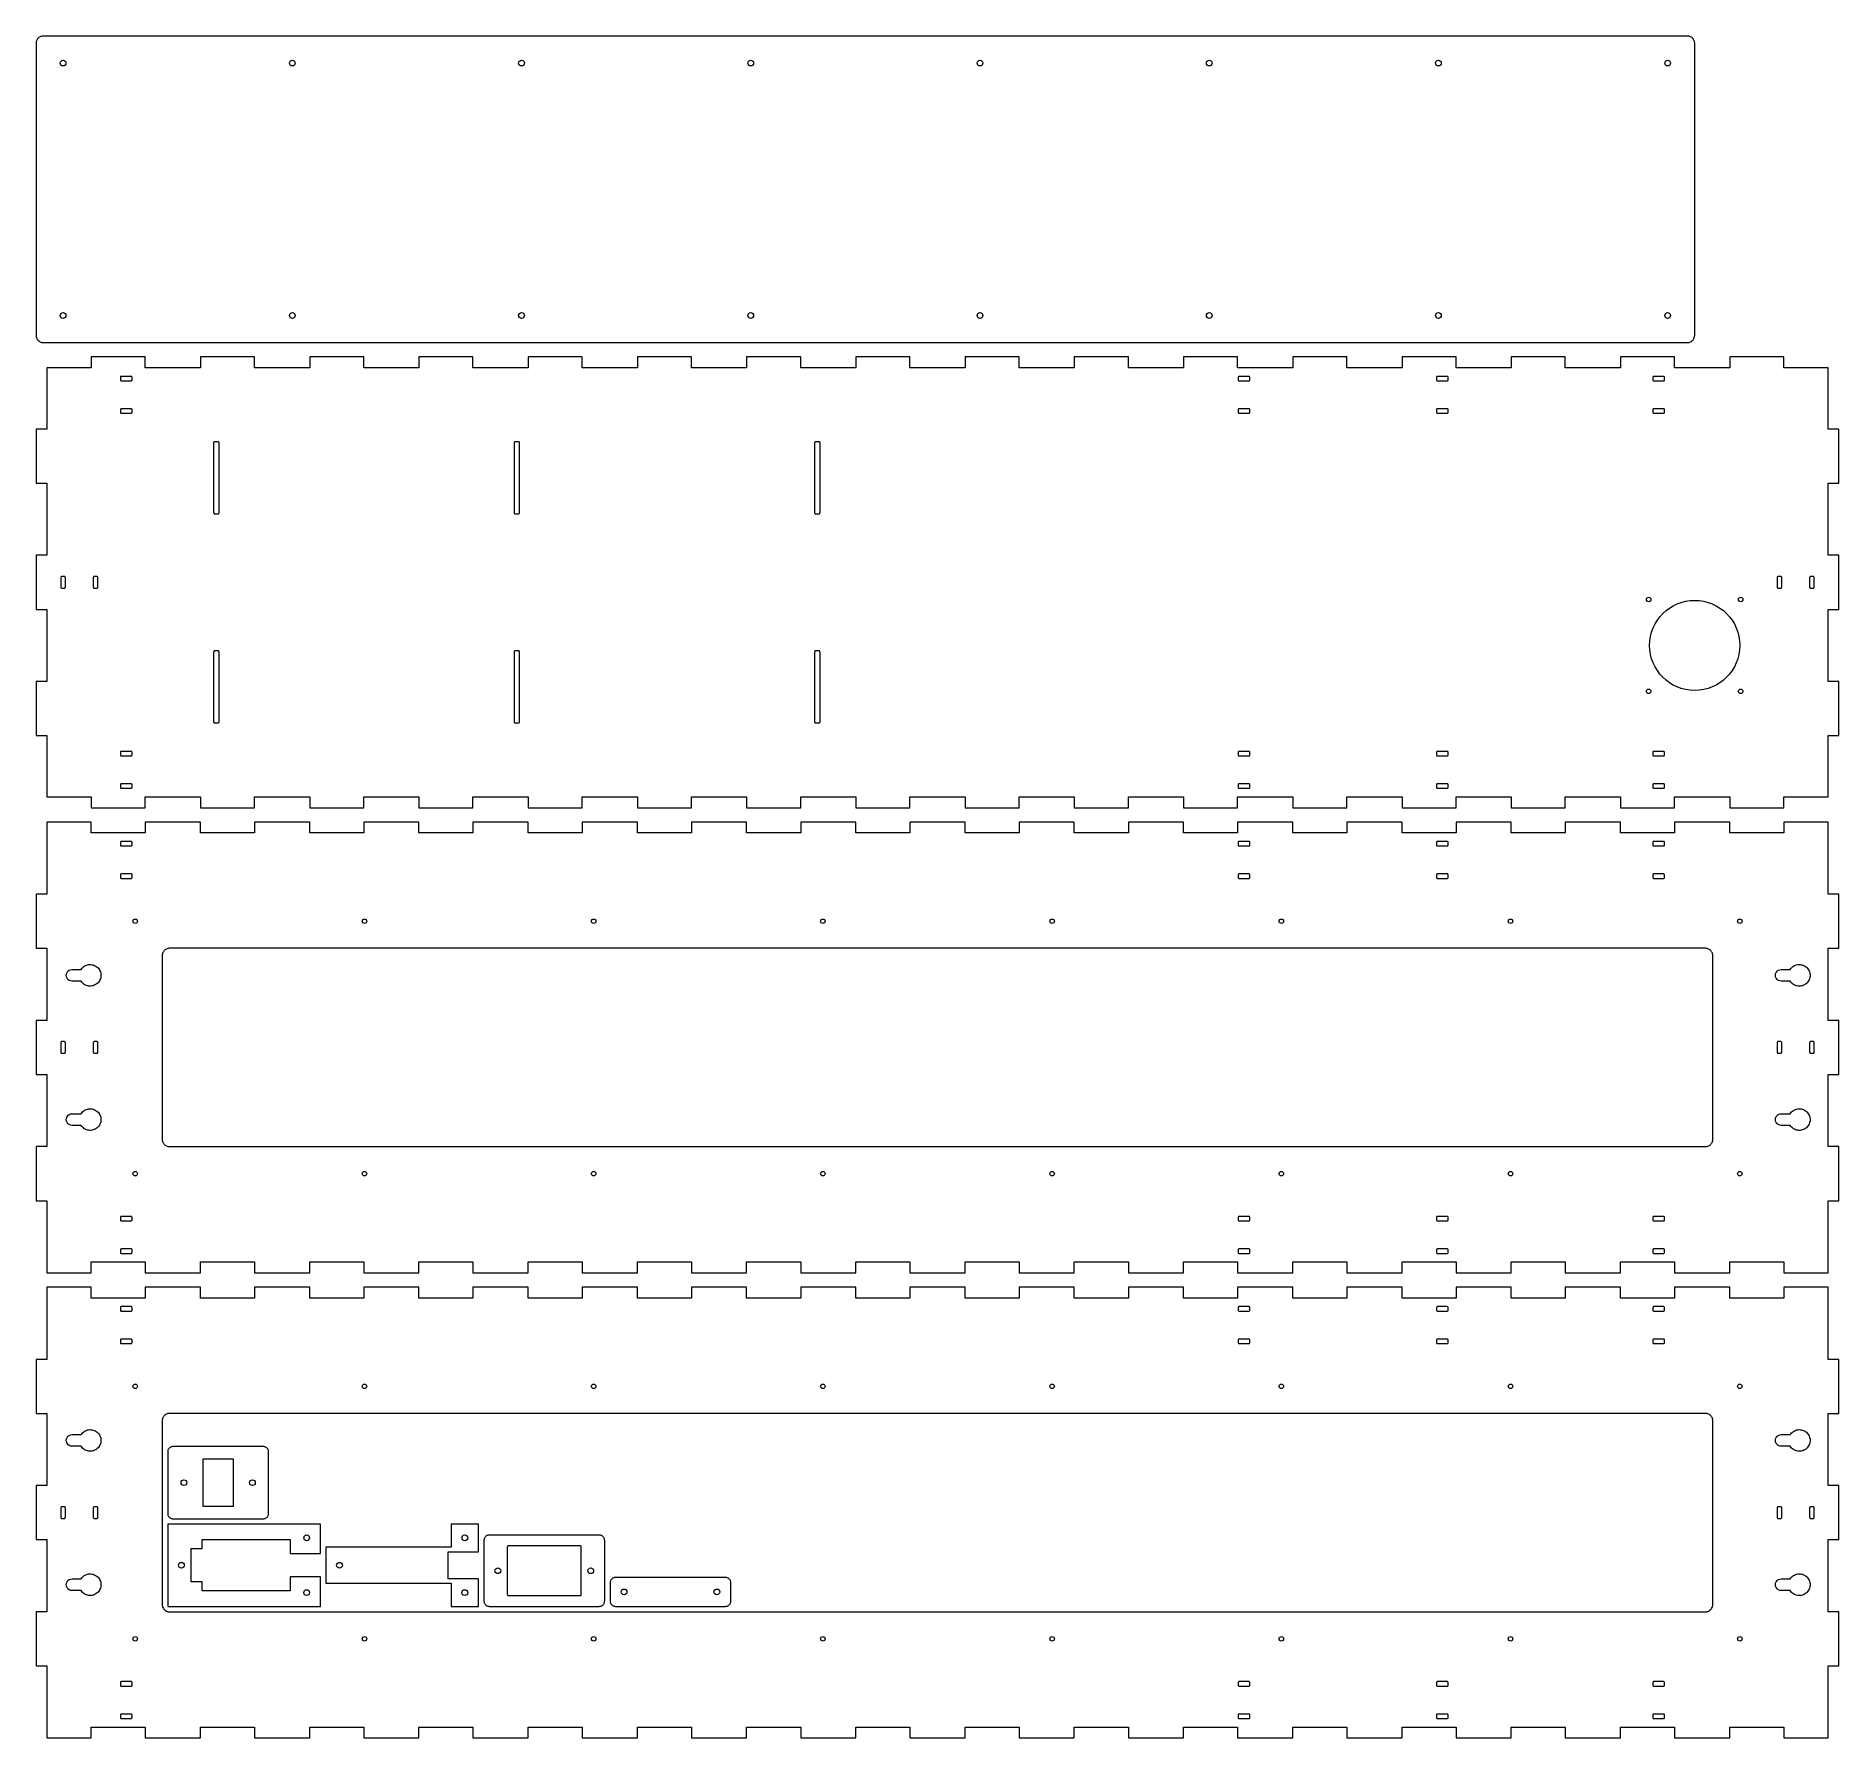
# Model space of a CAD drawing. Header units: millimetres. Extents: x 0 to 1000, y 0 to 944.
import ezdxf

# ---------------------------------------------------------------- set-up
doc = ezdxf.new("R2010")
doc.units = ezdxf.units.MM
doc.layers.add('CORTE', color=1, linetype='Continuous', lineweight=0)

msp = doc.modelspace()

# ---------------------------------------------------------------- linework, layer by layer
at = {"layer": 'CORTE'}
for points in [[(920, 940), (919.974849, 940.447858), (919.899712, 940.890084), (919.775533, 941.321116), (919.603875, 941.735535), (919.386897, 942.128128), (919.127326, 942.493959), (918.828427, 942.828427), (918.493959, 943.127326), (918.128128, 943.386897), (917.735535, 943.603875), (917.321116, 943.775533), (916.890084, 943.899712), (916.447858, 943.974849), (916, 944), (4, 944), (3.552142, 943.974849), (3.109916, 943.899712), (2.678884, 943.775533), (2.264465, 943.603875), (1.871872, 943.386897), (1.506041, 943.127326), (1.171573, 942.828427), (0.872674, 942.493959), (0.613103, 942.128128), (0.396125, 941.735535), (0.224467, 941.321116), (0.100288, 940.890084), (0.025151, 940.447858), (0, 940), (0, 778), (0.025151, 777.552142), (0.100288, 777.109916), (0.224467, 776.678884), (0.396125, 776.264465), (0.613103, 775.871872), (0.872674, 775.506041), (1.171573, 775.171573), (1.506041, 774.872674), (1.871872, 774.613103), (2.264465, 774.396125), (2.678884, 774.224467), (3.109916, 774.100288), (3.552142, 774.025151), (4, 774), (916, 774), (916.447858, 774.025151), (916.890084, 774.100288), (917.321116, 774.224467), (917.735535, 774.396125), (918.128128, 774.613103), (918.493959, 774.872674), (918.828427, 775.171573), (919.127326, 775.506041), (919.386897, 775.871872), (919.603875, 776.264465), (919.775533, 776.678884), (919.899712, 777.109916), (919.974849, 777.552142), (920, 778)], [(6, 522), (30.588235, 522), (30.588235, 516), (60.588235, 516), (60.588235, 522), (91.176471, 522), (91.176471, 516), (121.176471, 516), (121.176471, 522), (151.764706, 522), (151.764706, 516), (181.764706, 516), (181.764706, 522), (212.352941, 522), (212.352941, 516), (242.352941, 516), (242.352941, 522), (272.941176, 522), (272.941176, 516), (302.941176, 516), (302.941176, 522), (333.529412, 522), (333.529412, 516), (363.529412, 516), (363.529412, 522), (394.117647, 522), (394.117647, 516), (424.117647, 516), (424.117647, 522), (454.705882, 522), (454.705882, 516), (484.705882, 516), (484.705882, 522), (515.294118, 522), (515.294118, 516), (545.294118, 516), (545.294118, 522), (575.882353, 522), (575.882353, 516), (605.882353, 516), (605.882353, 522), (636.470588, 522), (636.470588, 516), (666.470588, 516), (666.470588, 522), (697.058824, 522), (697.058824, 516), (727.058824, 516), (727.058824, 522), (757.647059, 522), (757.647059, 516), (787.647059, 516), (787.647059, 522), (818.235294, 522), (818.235294, 516), (848.235294, 516), (848.235294, 522), (878.823529, 522), (878.823529, 516), (908.823529, 516), (908.823529, 522), (939.411765, 522), (939.411765, 516), (969.411765, 516), (969.411765, 522), (994, 522), (994, 556), (1000, 556), (1000, 586), (994, 586), (994, 626), (1000, 626), (1000, 656), (994, 656), (994, 696), (1000, 696), (1000, 726), (994, 726), (994, 760), (969.411765, 760), (969.411765, 766), (939.411765, 766), (939.411765, 760), (908.823529, 760), (908.823529, 766), (878.823529, 766), (878.823529, 760), (848.235294, 760), (848.235294, 766), (818.235294, 766), (818.235294, 760), (787.647059, 760), (787.647059, 766), (757.647059, 766), (757.647059, 760), (727.058824, 760), (727.058824, 766), (697.058824, 766), (697.058824, 760), (666.470588, 760), (666.470588, 766), (636.470588, 766), (636.470588, 760), (605.882353, 760), (605.882353, 766), (575.882353, 766), (575.882353, 760), (545.294118, 760), (545.294118, 766), (515.294118, 766), (515.294118, 760), (484.705882, 760), (484.705882, 766), (454.705882, 766), (454.705882, 760), (424.117647, 760), (424.117647, 766), (394.117647, 766), (394.117647, 760), (363.529412, 760), (363.529412, 766), (333.529412, 766), (333.529412, 760), (302.941176, 760), (302.941176, 766), (272.941176, 766), (272.941176, 760), (242.352941, 760), (242.352941, 766), (212.352941, 766), (212.352941, 760), (181.764706, 760), (181.764706, 766), (151.764706, 766), (151.764706, 760), (121.176471, 760), (121.176471, 766), (91.176471, 766), (91.176471, 760), (60.588235, 760), (60.588235, 766), (30.588235, 766), (30.588235, 760), (6, 760), (6, 726), (0, 726), (0, 696), (6, 696), (6, 656), (0, 656), (0, 626), (6, 626), (6, 586), (0, 586), (0, 556), (6, 556), (6, 522)], [(53.25, 754.65), (53.246227, 754.717179), (53.234957, 754.783513), (53.21633, 754.848167), (53.190581, 754.91033), (53.158035, 754.969219), (53.119099, 755.024094), (53.074264, 755.074264), (53.024094, 755.119099), (52.969219, 755.158035), (52.91033, 755.190581), (52.848167, 755.21633), (52.783513, 755.234957), (52.717179, 755.246227), (52.65, 755.25), (47.35, 755.25), (47.282821, 755.246227), (47.216487, 755.234957), (47.151833, 755.21633), (47.08967, 755.190581), (47.030781, 755.158035), (46.975906, 755.119099), (46.925736, 755.074264), (46.880901, 755.024094), (46.841965, 754.969219), (46.809419, 754.91033), (46.78367, 754.848167), (46.765043, 754.783513), (46.753773, 754.717179), (46.75, 754.65), (46.75, 753.35), (46.753773, 753.282821), (46.765043, 753.216487), (46.78367, 753.151833), (46.809419, 753.08967), (46.841965, 753.030781), (46.880901, 752.975906), (46.925736, 752.925736), (46.975906, 752.880901), (47.030781, 752.841965), (47.08967, 752.809419), (47.151833, 752.78367), (47.216487, 752.765043), (47.282821, 752.753773), (47.35, 752.75), (52.65, 752.75), (52.717179, 752.753773), (52.783513, 752.765043), (52.848167, 752.78367), (52.91033, 752.809419), (52.969219, 752.841965), (53.024094, 752.880901), (53.074264, 752.925736), (53.119099, 752.975906), (53.158035, 753.030781), (53.190581, 753.08967), (53.21633, 753.151833), (53.234957, 753.216487), (53.246227, 753.282821), (53.25, 753.35)], [(673.25, 754.65), (673.246227, 754.717179), (673.234957, 754.783513), (673.21633, 754.848167), (673.190581, 754.91033), (673.158035, 754.969219), (673.119099, 755.024094), (673.074264, 755.074264), (673.024094, 755.119099), (672.969219, 755.158035), (672.91033, 755.190581), (672.848167, 755.21633), (672.783513, 755.234957), (672.717179, 755.246227), (672.65, 755.25), (667.35, 755.25), (667.282821, 755.246227), (667.216487, 755.234957), (667.151833, 755.21633), (667.08967, 755.190581), (667.030781, 755.158035), (666.975906, 755.119099), (666.925736, 755.074264), (666.880901, 755.024094), (666.841965, 754.969219), (666.809419, 754.91033), (666.78367, 754.848167), (666.765043, 754.783513), (666.753773, 754.717179), (666.75, 754.65), (666.75, 753.35), (666.753773, 753.282821), (666.765043, 753.216487), (666.78367, 753.151833), (666.809419, 753.08967), (666.841965, 753.030781), (666.880901, 752.975906), (666.925736, 752.925736), (666.975906, 752.880901), (667.030781, 752.841965), (667.08967, 752.809419), (667.151833, 752.78367), (667.216487, 752.765043), (667.282821, 752.753773), (667.35, 752.75), (672.65, 752.75), (672.717179, 752.753773), (672.783513, 752.765043), (672.848167, 752.78367), (672.91033, 752.809419), (672.969219, 752.841965), (673.024094, 752.880901), (673.074264, 752.925736), (673.119099, 752.975906), (673.158035, 753.030781), (673.190581, 753.08967), (673.21633, 753.151833), (673.234957, 753.216487), (673.246227, 753.282821), (673.25, 753.35)], [(783.25, 754.65), (783.246227, 754.717179), (783.234957, 754.783513), (783.21633, 754.848167), (783.190581, 754.91033), (783.158035, 754.969219), (783.119099, 755.024094), (783.074264, 755.074264), (783.024094, 755.119099), (782.969219, 755.158035), (782.91033, 755.190581), (782.848167, 755.21633), (782.783513, 755.234957), (782.717179, 755.246227), (782.65, 755.25), (777.35, 755.25), (777.282821, 755.246227), (777.216487, 755.234957), (777.151833, 755.21633), (777.08967, 755.190581), (777.030781, 755.158035), (776.975906, 755.119099), (776.925736, 755.074264), (776.880901, 755.024094), (776.841965, 754.969219), (776.809419, 754.91033), (776.78367, 754.848167), (776.765043, 754.783513), (776.753773, 754.717179), (776.75, 754.65), (776.75, 753.35), (776.753773, 753.282821), (776.765043, 753.216487), (776.78367, 753.151833), (776.809419, 753.08967), (776.841965, 753.030781), (776.880901, 752.975906), (776.925736, 752.925736), (776.975906, 752.880901), (777.030781, 752.841965), (777.08967, 752.809419), (777.151833, 752.78367), (777.216487, 752.765043), (777.282821, 752.753773), (777.35, 752.75), (782.65, 752.75), (782.717179, 752.753773), (782.783513, 752.765043), (782.848167, 752.78367), (782.91033, 752.809419), (782.969219, 752.841965), (783.024094, 752.880901), (783.074264, 752.925736), (783.119099, 752.975906), (783.158035, 753.030781), (783.190581, 753.08967), (783.21633, 753.151833), (783.234957, 753.216487), (783.246227, 753.282821), (783.25, 753.35)], [(903.25, 754.65), (903.246227, 754.717179), (903.234957, 754.783513), (903.21633, 754.848167), (903.190581, 754.91033), (903.158035, 754.969219), (903.119099, 755.024094), (903.074264, 755.074264), (903.024094, 755.119099), (902.969219, 755.158035), (902.91033, 755.190581), (902.848167, 755.21633), (902.783513, 755.234957), (902.717179, 755.246227), (902.65, 755.25), (897.35, 755.25), (897.282821, 755.246227), (897.216487, 755.234957), (897.151833, 755.21633), (897.08967, 755.190581), (897.030781, 755.158035), (896.975906, 755.119099), (896.925736, 755.074264), (896.880901, 755.024094), (896.841965, 754.969219), (896.809419, 754.91033), (896.78367, 754.848167), (896.765043, 754.783513), (896.753773, 754.717179), (896.75, 754.65), (896.75, 753.35), (896.753773, 753.282821), (896.765043, 753.216487), (896.78367, 753.151833), (896.809419, 753.08967), (896.841965, 753.030781), (896.880901, 752.975906), (896.925736, 752.925736), (896.975906, 752.880901), (897.030781, 752.841965), (897.08967, 752.809419), (897.151833, 752.78367), (897.216487, 752.765043), (897.282821, 752.753773), (897.35, 752.75), (902.65, 752.75), (902.717179, 752.753773), (902.783513, 752.765043), (902.848167, 752.78367), (902.91033, 752.809419), (902.969219, 752.841965), (903.024094, 752.880901), (903.074264, 752.925736), (903.119099, 752.975906), (903.158035, 753.030781), (903.190581, 753.08967), (903.21633, 753.151833), (903.234957, 753.216487), (903.246227, 753.282821), (903.25, 753.35)], [(53.25, 736.65), (53.246227, 736.717179), (53.234957, 736.783513), (53.21633, 736.848167), (53.190581, 736.91033), (53.158035, 736.969219), (53.119099, 737.024094), (53.074264, 737.074264), (53.024094, 737.119099), (52.969219, 737.158035), (52.91033, 737.190581), (52.848167, 737.21633), (52.783513, 737.234957), (52.717179, 737.246227), (52.65, 737.25), (47.35, 737.25), (47.282821, 737.246227), (47.216487, 737.234957), (47.151833, 737.21633), (47.08967, 737.190581), (47.030781, 737.158035), (46.975906, 737.119099), (46.925736, 737.074264), (46.880901, 737.024094), (46.841965, 736.969219), (46.809419, 736.91033), (46.78367, 736.848167), (46.765043, 736.783513), (46.753773, 736.717179), (46.75, 736.65), (46.75, 735.35), (46.753773, 735.282821), (46.765043, 735.216487), (46.78367, 735.151833), (46.809419, 735.08967), (46.841965, 735.030781), (46.880901, 734.975906), (46.925736, 734.925736), (46.975906, 734.880901), (47.030781, 734.841965), (47.08967, 734.809419), (47.151833, 734.78367), (47.216487, 734.765043), (47.282821, 734.753773), (47.35, 734.75), (52.65, 734.75), (52.717179, 734.753773), (52.783513, 734.765043), (52.848167, 734.78367), (52.91033, 734.809419), (52.969219, 734.841965), (53.024094, 734.880901), (53.074264, 734.925736), (53.119099, 734.975906), (53.158035, 735.030781), (53.190581, 735.08967), (53.21633, 735.151833), (53.234957, 735.216487), (53.246227, 735.282821), (53.25, 735.35)], [(673.25, 736.65), (673.246227, 736.717179), (673.234957, 736.783513), (673.21633, 736.848167), (673.190581, 736.91033), (673.158035, 736.969219), (673.119099, 737.024094), (673.074264, 737.074264), (673.024094, 737.119099), (672.969219, 737.158035), (672.91033, 737.190581), (672.848167, 737.21633), (672.783513, 737.234957), (672.717179, 737.246227), (672.65, 737.25), (667.35, 737.25), (667.282821, 737.246227), (667.216487, 737.234957), (667.151833, 737.21633), (667.08967, 737.190581), (667.030781, 737.158035), (666.975906, 737.119099), (666.925736, 737.074264), (666.880901, 737.024094), (666.841965, 736.969219), (666.809419, 736.91033), (666.78367, 736.848167), (666.765043, 736.783513), (666.753773, 736.717179), (666.75, 736.65), (666.75, 735.35), (666.753773, 735.282821), (666.765043, 735.216487), (666.78367, 735.151833), (666.809419, 735.08967), (666.841965, 735.030781), (666.880901, 734.975906), (666.925736, 734.925736), (666.975906, 734.880901), (667.030781, 734.841965), (667.08967, 734.809419), (667.151833, 734.78367), (667.216487, 734.765043), (667.282821, 734.753773), (667.35, 734.75), (672.65, 734.75), (672.717179, 734.753773), (672.783513, 734.765043), (672.848167, 734.78367), (672.91033, 734.809419), (672.969219, 734.841965), (673.024094, 734.880901), (673.074264, 734.925736), (673.119099, 734.975906), (673.158035, 735.030781), (673.190581, 735.08967), (673.21633, 735.151833), (673.234957, 735.216487), (673.246227, 735.282821), (673.25, 735.35)], [(783.25, 736.65), (783.246227, 736.717179), (783.234957, 736.783513), (783.21633, 736.848167), (783.190581, 736.91033), (783.158035, 736.969219), (783.119099, 737.024094), (783.074264, 737.074264), (783.024094, 737.119099), (782.969219, 737.158035), (782.91033, 737.190581), (782.848167, 737.21633), (782.783513, 737.234957), (782.717179, 737.246227), (782.65, 737.25), (777.35, 737.25), (777.282821, 737.246227), (777.216487, 737.234957), (777.151833, 737.21633), (777.08967, 737.190581), (777.030781, 737.158035), (776.975906, 737.119099), (776.925736, 737.074264), (776.880901, 737.024094), (776.841965, 736.969219), (776.809419, 736.91033), (776.78367, 736.848167), (776.765043, 736.783513), (776.753773, 736.717179), (776.75, 736.65), (776.75, 735.35), (776.753773, 735.282821), (776.765043, 735.216487), (776.78367, 735.151833), (776.809419, 735.08967), (776.841965, 735.030781), (776.880901, 734.975906), (776.925736, 734.925736), (776.975906, 734.880901), (777.030781, 734.841965), (777.08967, 734.809419), (777.151833, 734.78367), (777.216487, 734.765043), (777.282821, 734.753773), (777.35, 734.75), (782.65, 734.75), (782.717179, 734.753773), (782.783513, 734.765043), (782.848167, 734.78367), (782.91033, 734.809419), (782.969219, 734.841965), (783.024094, 734.880901), (783.074264, 734.925736), (783.119099, 734.975906), (783.158035, 735.030781), (783.190581, 735.08967), (783.21633, 735.151833), (783.234957, 735.216487), (783.246227, 735.282821), (783.25, 735.35)], [(903.25, 736.65), (903.246227, 736.717179), (903.234957, 736.783513), (903.21633, 736.848167), (903.190581, 736.91033), (903.158035, 736.969219), (903.119099, 737.024094), (903.074264, 737.074264), (903.024094, 737.119099), (902.969219, 737.158035), (902.91033, 737.190581), (902.848167, 737.21633), (902.783513, 737.234957), (902.717179, 737.246227), (902.65, 737.25), (897.35, 737.25), (897.282821, 737.246227), (897.216487, 737.234957), (897.151833, 737.21633), (897.08967, 737.190581), (897.030781, 737.158035), (896.975906, 737.119099), (896.925736, 737.074264), (896.880901, 737.024094), (896.841965, 736.969219), (896.809419, 736.91033), (896.78367, 736.848167), (896.765043, 736.783513), (896.753773, 736.717179), (896.75, 736.65), (896.75, 735.35), (896.753773, 735.282821), (896.765043, 735.216487), (896.78367, 735.151833), (896.809419, 735.08967), (896.841965, 735.030781), (896.880901, 734.975906), (896.925736, 734.925736), (896.975906, 734.880901), (897.030781, 734.841965), (897.08967, 734.809419), (897.151833, 734.78367), (897.216487, 734.765043), (897.282821, 734.753773), (897.35, 734.75), (902.65, 734.75), (902.717179, 734.753773), (902.783513, 734.765043), (902.848167, 734.78367), (902.91033, 734.809419), (902.969219, 734.841965), (903.024094, 734.880901), (903.074264, 734.925736), (903.119099, 734.975906), (903.158035, 735.030781), (903.190581, 735.08967), (903.21633, 735.151833), (903.234957, 735.216487), (903.246227, 735.282821), (903.25, 735.35)], [(101.5, 718.4), (101.496227, 718.467179), (101.484957, 718.533513), (101.46633, 718.598167), (101.440581, 718.66033), (101.408035, 718.719219), (101.369099, 718.774094), (101.324264, 718.824264), (101.274094, 718.869099), (101.219219, 718.908035), (101.16033, 718.940581), (101.098167, 718.96633), (101.033513, 718.984957), (100.967179, 718.996227), (100.9, 719), (99.1, 719), (99.032821, 718.996227), (98.966487, 718.984957), (98.901833, 718.96633), (98.83967, 718.940581), (98.780781, 718.908035), (98.725906, 718.869099), (98.675736, 718.824264), (98.630901, 718.774094), (98.591965, 718.719219), (98.559419, 718.66033), (98.53367, 718.598167), (98.515043, 718.533513), (98.503773, 718.467179), (98.5, 718.4), (98.5, 679.6), (98.503773, 679.532821), (98.515043, 679.466487), (98.53367, 679.401833), (98.559419, 679.33967), (98.591965, 679.280781), (98.630901, 679.225906), (98.675736, 679.175736), (98.725906, 679.130901), (98.780781, 679.091965), (98.83967, 679.059419), (98.901833, 679.03367), (98.966487, 679.015043), (99.032821, 679.003773), (99.1, 679), (100.9, 679), (100.967179, 679.003773), (101.033513, 679.015043), (101.098167, 679.03367), (101.16033, 679.059419), (101.219219, 679.091965), (101.274094, 679.130901), (101.324264, 679.175736), (101.369099, 679.225906), (101.408035, 679.280781), (101.440581, 679.33967), (101.46633, 679.401833), (101.484957, 679.466487), (101.496227, 679.532821), (101.5, 679.6)], [(268.166667, 718.4), (268.162894, 718.467179), (268.151623, 718.533513), (268.132997, 718.598167), (268.107248, 718.66033), (268.074701, 718.719219), (268.035766, 718.774094), (267.990931, 718.824264), (267.940761, 718.869099), (267.885886, 718.908035), (267.826997, 718.940581), (267.764834, 718.96633), (267.700179, 718.984957), (267.633845, 718.996227), (267.566667, 719), (265.766667, 719), (265.699488, 718.996227), (265.633154, 718.984957), (265.568499, 718.96633), (265.506336, 718.940581), (265.447447, 718.908035), (265.392573, 718.869099), (265.342403, 718.824264), (265.297568, 718.774094), (265.258632, 718.719219), (265.226085, 718.66033), (265.200337, 718.598167), (265.18171, 718.533513), (265.170439, 718.467179), (265.166667, 718.4), (265.166667, 679.6), (265.170439, 679.532821), (265.18171, 679.466487), (265.200337, 679.401833), (265.226085, 679.33967), (265.258632, 679.280781), (265.297568, 679.225906), (265.342403, 679.175736), (265.392573, 679.130901), (265.447447, 679.091965), (265.506336, 679.059419), (265.568499, 679.03367), (265.633154, 679.015043), (265.699488, 679.003773), (265.766667, 679), (267.566667, 679), (267.633845, 679.003773), (267.700179, 679.015043), (267.764834, 679.03367), (267.826997, 679.059419), (267.885886, 679.091965), (267.940761, 679.130901), (267.990931, 679.175736), (268.035766, 679.225906), (268.074701, 679.280781), (268.107248, 679.33967), (268.132997, 679.401833), (268.151623, 679.466487), (268.162894, 679.532821), (268.166667, 679.6)], [(434.833333, 718.4), (434.829561, 718.467179), (434.81829, 718.533513), (434.799663, 718.598167), (434.773915, 718.66033), (434.741368, 718.719219), (434.702432, 718.774094), (434.657597, 718.824264), (434.607427, 718.869099), (434.552553, 718.908035), (434.493664, 718.940581), (434.431501, 718.96633), (434.366846, 718.984957), (434.300512, 718.996227), (434.233333, 719), (432.433333, 719), (432.366155, 718.996227), (432.299821, 718.984957), (432.235166, 718.96633), (432.173003, 718.940581), (432.114114, 718.908035), (432.059239, 718.869099), (432.009069, 718.824264), (431.964234, 718.774094), (431.925299, 718.719219), (431.892752, 718.66033), (431.867003, 718.598167), (431.848377, 718.533513), (431.837106, 718.467179), (431.833333, 718.4), (431.833333, 679.6), (431.837106, 679.532821), (431.848377, 679.466487), (431.867003, 679.401833), (431.892752, 679.33967), (431.925299, 679.280781), (431.964234, 679.225906), (432.009069, 679.175736), (432.059239, 679.130901), (432.114114, 679.091965), (432.173003, 679.059419), (432.235166, 679.03367), (432.299821, 679.015043), (432.366155, 679.003773), (432.433333, 679), (434.233333, 679), (434.300512, 679.003773), (434.366846, 679.015043), (434.431501, 679.03367), (434.493664, 679.059419), (434.552553, 679.091965), (434.607427, 679.130901), (434.657597, 679.175736), (434.702432, 679.225906), (434.741368, 679.280781), (434.773915, 679.33967), (434.799663, 679.401833), (434.81829, 679.466487), (434.829561, 679.532821), (434.833333, 679.6)], [(16.25, 643.65), (16.246227, 643.717179), (16.234957, 643.783513), (16.21633, 643.848167), (16.190581, 643.91033), (16.158035, 643.969219), (16.119099, 644.024094), (16.074264, 644.074264), (16.024094, 644.119099), (15.969219, 644.158035), (15.91033, 644.190581), (15.848167, 644.21633), (15.783513, 644.234957), (15.717179, 644.246227), (15.65, 644.25), (14.35, 644.25), (14.282821, 644.246227), (14.216487, 644.234957), (14.151833, 644.21633), (14.08967, 644.190581), (14.030781, 644.158035), (13.975906, 644.119099), (13.925736, 644.074264), (13.880901, 644.024094), (13.841965, 643.969219), (13.809419, 643.91033), (13.78367, 643.848167), (13.765043, 643.783513), (13.753773, 643.717179), (13.75, 643.65), (13.75, 638.35), (13.753773, 638.282821), (13.765043, 638.216487), (13.78367, 638.151833), (13.809419, 638.08967), (13.841965, 638.030781), (13.880901, 637.975906), (13.925736, 637.925736), (13.975906, 637.880901), (14.030781, 637.841965), (14.08967, 637.809419), (14.151833, 637.78367), (14.216487, 637.765043), (14.282821, 637.753773), (14.35, 637.75), (15.65, 637.75), (15.717179, 637.753773), (15.783513, 637.765043), (15.848167, 637.78367), (15.91033, 637.809419), (15.969219, 637.841965), (16.024094, 637.880901), (16.074264, 637.925736), (16.119099, 637.975906), (16.158035, 638.030781), (16.190581, 638.08967), (16.21633, 638.151833), (16.234957, 638.216487), (16.246227, 638.282821), (16.25, 638.35)], [(34.25, 643.65), (34.246227, 643.717179), (34.234957, 643.783513), (34.21633, 643.848167), (34.190581, 643.91033), (34.158035, 643.969219), (34.119099, 644.024094), (34.074264, 644.074264), (34.024094, 644.119099), (33.969219, 644.158035), (33.91033, 644.190581), (33.848167, 644.21633), (33.783513, 644.234957), (33.717179, 644.246227), (33.65, 644.25), (32.35, 644.25), (32.282821, 644.246227), (32.216487, 644.234957), (32.151833, 644.21633), (32.08967, 644.190581), (32.030781, 644.158035), (31.975906, 644.119099), (31.925736, 644.074264), (31.880901, 644.024094), (31.841965, 643.969219), (31.809419, 643.91033), (31.78367, 643.848167), (31.765043, 643.783513), (31.753773, 643.717179), (31.75, 643.65), (31.75, 638.35), (31.753773, 638.282821), (31.765043, 638.216487), (31.78367, 638.151833), (31.809419, 638.08967), (31.841965, 638.030781), (31.880901, 637.975906), (31.925736, 637.925736), (31.975906, 637.880901), (32.030781, 637.841965), (32.08967, 637.809419), (32.151833, 637.78367), (32.216487, 637.765043), (32.282821, 637.753773), (32.35, 637.75), (33.65, 637.75), (33.717179, 637.753773), (33.783513, 637.765043), (33.848167, 637.78367), (33.91033, 637.809419), (33.969219, 637.841965), (34.024094, 637.880901), (34.074264, 637.925736), (34.119099, 637.975906), (34.158035, 638.030781), (34.190581, 638.08967), (34.21633, 638.151833), (34.234957, 638.216487), (34.246227, 638.282821), (34.25, 638.35)], [(968.25, 643.65), (968.246227, 643.717179), (968.234957, 643.783513), (968.21633, 643.848167), (968.190581, 643.91033), (968.158035, 643.969219), (968.119099, 644.024094), (968.074264, 644.074264), (968.024094, 644.119099), (967.969219, 644.158035), (967.91033, 644.190581), (967.848167, 644.21633), (967.783513, 644.234957), (967.717179, 644.246227), (967.65, 644.25), (966.35, 644.25), (966.282821, 644.246227), (966.216487, 644.234957), (966.151833, 644.21633), (966.08967, 644.190581), (966.030781, 644.158035), (965.975906, 644.119099), (965.925736, 644.074264), (965.880901, 644.024094), (965.841965, 643.969219), (965.809419, 643.91033), (965.78367, 643.848167), (965.765043, 643.783513), (965.753773, 643.717179), (965.75, 643.65), (965.75, 638.35), (965.753773, 638.282821), (965.765043, 638.216487), (965.78367, 638.151833), (965.809419, 638.08967), (965.841965, 638.030781), (965.880901, 637.975906), (965.925736, 637.925736), (965.975906, 637.880901), (966.030781, 637.841965), (966.08967, 637.809419), (966.151833, 637.78367), (966.216487, 637.765043), (966.282821, 637.753773), (966.35, 637.75), (967.65, 637.75), (967.717179, 637.753773), (967.783513, 637.765043), (967.848167, 637.78367), (967.91033, 637.809419), (967.969219, 637.841965), (968.024094, 637.880901), (968.074264, 637.925736), (968.119099, 637.975906), (968.158035, 638.030781), (968.190581, 638.08967), (968.21633, 638.151833), (968.234957, 638.216487), (968.246227, 638.282821), (968.25, 638.35)], [(986.25, 643.65), (986.246227, 643.717179), (986.234957, 643.783513), (986.21633, 643.848167), (986.190581, 643.91033), (986.158035, 643.969219), (986.119099, 644.024094), (986.074264, 644.074264), (986.024094, 644.119099), (985.969219, 644.158035), (985.91033, 644.190581), (985.848167, 644.21633), (985.783513, 644.234957), (985.717179, 644.246227), (985.65, 644.25), (984.35, 644.25), (984.282821, 644.246227), (984.216487, 644.234957), (984.151833, 644.21633), (984.08967, 644.190581), (984.030781, 644.158035), (983.975906, 644.119099), (983.925736, 644.074264), (983.880901, 644.024094), (983.841965, 643.969219), (983.809419, 643.91033), (983.78367, 643.848167), (983.765043, 643.783513), (983.753773, 643.717179), (983.75, 643.65), (983.75, 638.35), (983.753773, 638.282821), (983.765043, 638.216487), (983.78367, 638.151833), (983.809419, 638.08967), (983.841965, 638.030781), (983.880901, 637.975906), (983.925736, 637.925736), (983.975906, 637.880901), (984.030781, 637.841965), (984.08967, 637.809419), (984.151833, 637.78367), (984.216487, 637.765043), (984.282821, 637.753773), (984.35, 637.75), (985.65, 637.75), (985.717179, 637.753773), (985.783513, 637.765043), (985.848167, 637.78367), (985.91033, 637.809419), (985.969219, 637.841965), (986.024094, 637.880901), (986.074264, 637.925736), (986.119099, 637.975906), (986.158035, 638.030781), (986.190581, 638.08967), (986.21633, 638.151833), (986.234957, 638.216487), (986.246227, 638.282821), (986.25, 638.35)], [(101.5, 602.4), (101.496227, 602.467179), (101.484957, 602.533513), (101.46633, 602.598167), (101.440581, 602.66033), (101.408035, 602.719219), (101.369099, 602.774094), (101.324264, 602.824264), (101.274094, 602.869099), (101.219219, 602.908035), (101.16033, 602.940581), (101.098167, 602.96633), (101.033513, 602.984957), (100.967179, 602.996227), (100.9, 603), (99.1, 603), (99.032821, 602.996227), (98.966487, 602.984957), (98.901833, 602.96633), (98.83967, 602.940581), (98.780781, 602.908035), (98.725906, 602.869099), (98.675736, 602.824264), (98.630901, 602.774094), (98.591965, 602.719219), (98.559419, 602.66033), (98.53367, 602.598167), (98.515043, 602.533513), (98.503773, 602.467179), (98.5, 602.4), (98.5, 563.6), (98.503773, 563.532821), (98.515043, 563.466487), (98.53367, 563.401833), (98.559419, 563.33967), (98.591965, 563.280781), (98.630901, 563.225906), (98.675736, 563.175736), (98.725906, 563.130901), (98.780781, 563.091965), (98.83967, 563.059419), (98.901833, 563.03367), (98.966487, 563.015043), (99.032821, 563.003773), (99.1, 563), (100.9, 563), (100.967179, 563.003773), (101.033513, 563.015043), (101.098167, 563.03367), (101.16033, 563.059419), (101.219219, 563.091965), (101.274094, 563.130901), (101.324264, 563.175736), (101.369099, 563.225906), (101.408035, 563.280781), (101.440581, 563.33967), (101.46633, 563.401833), (101.484957, 563.466487), (101.496227, 563.532821), (101.5, 563.6)], [(268.166667, 602.4), (268.162894, 602.467179), (268.151623, 602.533513), (268.132997, 602.598167), (268.107248, 602.66033), (268.074701, 602.719219), (268.035766, 602.774094), (267.990931, 602.824264), (267.940761, 602.869099), (267.885886, 602.908035), (267.826997, 602.940581), (267.764834, 602.96633), (267.700179, 602.984957), (267.633845, 602.996227), (267.566667, 603), (265.766667, 603), (265.699488, 602.996227), (265.633154, 602.984957), (265.568499, 602.96633), (265.506336, 602.940581), (265.447447, 602.908035), (265.392573, 602.869099), (265.342403, 602.824264), (265.297568, 602.774094), (265.258632, 602.719219), (265.226085, 602.66033), (265.200337, 602.598167), (265.18171, 602.533513), (265.170439, 602.467179), (265.166667, 602.4), (265.166667, 563.6), (265.170439, 563.532821), (265.18171, 563.466487), (265.200337, 563.401833), (265.226085, 563.33967), (265.258632, 563.280781), (265.297568, 563.225906), (265.342403, 563.175736), (265.392573, 563.130901), (265.447447, 563.091965), (265.506336, 563.059419), (265.568499, 563.03367), (265.633154, 563.015043), (265.699488, 563.003773), (265.766667, 563), (267.566667, 563), (267.633845, 563.003773), (267.700179, 563.015043), (267.764834, 563.03367), (267.826997, 563.059419), (267.885886, 563.091965), (267.940761, 563.130901), (267.990931, 563.175736), (268.035766, 563.225906), (268.074701, 563.280781), (268.107248, 563.33967), (268.132997, 563.401833), (268.151623, 563.466487), (268.162894, 563.532821), (268.166667, 563.6)], [(434.833333, 602.4), (434.829561, 602.467179), (434.81829, 602.533513), (434.799663, 602.598167), (434.773915, 602.66033), (434.741368, 602.719219), (434.702432, 602.774094), (434.657597, 602.824264), (434.607427, 602.869099), (434.552553, 602.908035), (434.493664, 602.940581), (434.431501, 602.96633), (434.366846, 602.984957), (434.300512, 602.996227), (434.233333, 603), (432.433333, 603), (432.366155, 602.996227), (432.299821, 602.984957), (432.235166, 602.96633), (432.173003, 602.940581), (432.114114, 602.908035), (432.059239, 602.869099), (432.009069, 602.824264), (431.964234, 602.774094), (431.925299, 602.719219), (431.892752, 602.66033), (431.867003, 602.598167), (431.848377, 602.533513), (431.837106, 602.467179), (431.833333, 602.4), (431.833333, 563.6), (431.837106, 563.532821), (431.848377, 563.466487), (431.867003, 563.401833), (431.892752, 563.33967), (431.925299, 563.280781), (431.964234, 563.225906), (432.009069, 563.175736), (432.059239, 563.130901), (432.114114, 563.091965), (432.173003, 563.059419), (432.235166, 563.03367), (432.299821, 563.015043), (432.366155, 563.003773), (432.433333, 563), (434.233333, 563), (434.300512, 563.003773), (434.366846, 563.015043), (434.431501, 563.03367), (434.493664, 563.059419), (434.552553, 563.091965), (434.607427, 563.130901), (434.657597, 563.175736), (434.702432, 563.225906), (434.741368, 563.280781), (434.773915, 563.33967), (434.799663, 563.401833), (434.81829, 563.466487), (434.829561, 563.532821), (434.833333, 563.6)], [(53.25, 546.65), (53.246227, 546.717179), (53.234957, 546.783513), (53.21633, 546.848167), (53.190581, 546.91033), (53.158035, 546.969219), (53.119099, 547.024094), (53.074264, 547.074264), (53.024094, 547.119099), (52.969219, 547.158035), (52.91033, 547.190581), (52.848167, 547.21633), (52.783513, 547.234957), (52.717179, 547.246227), (52.65, 547.25), (47.35, 547.25), (47.282821, 547.246227), (47.216487, 547.234957), (47.151833, 547.21633), (47.08967, 547.190581), (47.030781, 547.158035), (46.975906, 547.119099), (46.925736, 547.074264), (46.880901, 547.024094), (46.841965, 546.969219), (46.809419, 546.91033), (46.78367, 546.848167), (46.765043, 546.783513), (46.753773, 546.717179), (46.75, 546.65), (46.75, 545.35), (46.753773, 545.282821), (46.765043, 545.216487), (46.78367, 545.151833), (46.809419, 545.08967), (46.841965, 545.030781), (46.880901, 544.975906), (46.925736, 544.925736), (46.975906, 544.880901), (47.030781, 544.841965), (47.08967, 544.809419), (47.151833, 544.78367), (47.216487, 544.765043), (47.282821, 544.753773), (47.35, 544.75), (52.65, 544.75), (52.717179, 544.753773), (52.783513, 544.765043), (52.848167, 544.78367), (52.91033, 544.809419), (52.969219, 544.841965), (53.024094, 544.880901), (53.074264, 544.925736), (53.119099, 544.975906), (53.158035, 545.030781), (53.190581, 545.08967), (53.21633, 545.151833), (53.234957, 545.216487), (53.246227, 545.282821), (53.25, 545.35)], [(673.25, 546.65), (673.246227, 546.717179), (673.234957, 546.783513), (673.21633, 546.848167), (673.190581, 546.91033), (673.158035, 546.969219), (673.119099, 547.024094), (673.074264, 547.074264), (673.024094, 547.119099), (672.969219, 547.158035), (672.91033, 547.190581), (672.848167, 547.21633), (672.783513, 547.234957), (672.717179, 547.246227), (672.65, 547.25), (667.35, 547.25), (667.282821, 547.246227), (667.216487, 547.234957), (667.151833, 547.21633), (667.08967, 547.190581), (667.030781, 547.158035), (666.975906, 547.119099), (666.925736, 547.074264), (666.880901, 547.024094), (666.841965, 546.969219), (666.809419, 546.91033), (666.78367, 546.848167), (666.765043, 546.783513), (666.753773, 546.717179), (666.75, 546.65), (666.75, 545.35), (666.753773, 545.282821), (666.765043, 545.216487), (666.78367, 545.151833), (666.809419, 545.08967), (666.841965, 545.030781), (666.880901, 544.975906), (666.925736, 544.925736), (666.975906, 544.880901), (667.030781, 544.841965), (667.08967, 544.809419), (667.151833, 544.78367), (667.216487, 544.765043), (667.282821, 544.753773), (667.35, 544.75), (672.65, 544.75), (672.717179, 544.753773), (672.783513, 544.765043), (672.848167, 544.78367), (672.91033, 544.809419), (672.969219, 544.841965), (673.024094, 544.880901), (673.074264, 544.925736), (673.119099, 544.975906), (673.158035, 545.030781), (673.190581, 545.08967), (673.21633, 545.151833), (673.234957, 545.216487), (673.246227, 545.282821), (673.25, 545.35)], [(783.25, 546.65), (783.246227, 546.717179), (783.234957, 546.783513), (783.21633, 546.848167), (783.190581, 546.91033), (783.158035, 546.969219), (783.119099, 547.024094), (783.074264, 547.074264), (783.024094, 547.119099), (782.969219, 547.158035), (782.91033, 547.190581), (782.848167, 547.21633), (782.783513, 547.234957), (782.717179, 547.246227), (782.65, 547.25), (777.35, 547.25), (777.282821, 547.246227), (777.216487, 547.234957), (777.151833, 547.21633), (777.08967, 547.190581), (777.030781, 547.158035), (776.975906, 547.119099), (776.925736, 547.074264), (776.880901, 547.024094), (776.841965, 546.969219), (776.809419, 546.91033), (776.78367, 546.848167), (776.765043, 546.783513), (776.753773, 546.717179), (776.75, 546.65), (776.75, 545.35), (776.753773, 545.282821), (776.765043, 545.216487), (776.78367, 545.151833), (776.809419, 545.08967), (776.841965, 545.030781), (776.880901, 544.975906), (776.925736, 544.925736), (776.975906, 544.880901), (777.030781, 544.841965), (777.08967, 544.809419), (777.151833, 544.78367), (777.216487, 544.765043), (777.282821, 544.753773), (777.35, 544.75), (782.65, 544.75), (782.717179, 544.753773), (782.783513, 544.765043), (782.848167, 544.78367), (782.91033, 544.809419), (782.969219, 544.841965), (783.024094, 544.880901), (783.074264, 544.925736), (783.119099, 544.975906), (783.158035, 545.030781), (783.190581, 545.08967), (783.21633, 545.151833), (783.234957, 545.216487), (783.246227, 545.282821), (783.25, 545.35)], [(903.25, 546.65), (903.246227, 546.717179), (903.234957, 546.783513), (903.21633, 546.848167), (903.190581, 546.91033), (903.158035, 546.969219), (903.119099, 547.024094), (903.074264, 547.074264), (903.024094, 547.119099), (902.969219, 547.158035), (902.91033, 547.190581), (902.848167, 547.21633), (902.783513, 547.234957), (902.717179, 547.246227), (902.65, 547.25), (897.35, 547.25), (897.282821, 547.246227), (897.216487, 547.234957), (897.151833, 547.21633), (897.08967, 547.190581), (897.030781, 547.158035), (896.975906, 547.119099), (896.925736, 547.074264), (896.880901, 547.024094), (896.841965, 546.969219), (896.809419, 546.91033), (896.78367, 546.848167), (896.765043, 546.783513), (896.753773, 546.717179), (896.75, 546.65), (896.75, 545.35), (896.753773, 545.282821), (896.765043, 545.216487), (896.78367, 545.151833), (896.809419, 545.08967), (896.841965, 545.030781), (896.880901, 544.975906), (896.925736, 544.925736), (896.975906, 544.880901), (897.030781, 544.841965), (897.08967, 544.809419), (897.151833, 544.78367), (897.216487, 544.765043), (897.282821, 544.753773), (897.35, 544.75), (902.65, 544.75), (902.717179, 544.753773), (902.783513, 544.765043), (902.848167, 544.78367), (902.91033, 544.809419), (902.969219, 544.841965), (903.024094, 544.880901), (903.074264, 544.925736), (903.119099, 544.975906), (903.158035, 545.030781), (903.190581, 545.08967), (903.21633, 545.151833), (903.234957, 545.216487), (903.246227, 545.282821), (903.25, 545.35)], [(53.25, 528.65), (53.246227, 528.717179), (53.234957, 528.783513), (53.21633, 528.848167), (53.190581, 528.91033), (53.158035, 528.969219), (53.119099, 529.024094), (53.074264, 529.074264), (53.024094, 529.119099), (52.969219, 529.158035), (52.91033, 529.190581), (52.848167, 529.21633), (52.783513, 529.234957), (52.717179, 529.246227), (52.65, 529.25), (47.35, 529.25), (47.282821, 529.246227), (47.216487, 529.234957), (47.151833, 529.21633), (47.08967, 529.190581), (47.030781, 529.158035), (46.975906, 529.119099), (46.925736, 529.074264), (46.880901, 529.024094), (46.841965, 528.969219), (46.809419, 528.91033), (46.78367, 528.848167), (46.765043, 528.783513), (46.753773, 528.717179), (46.75, 528.65), (46.75, 527.35), (46.753773, 527.282821), (46.765043, 527.216487), (46.78367, 527.151833), (46.809419, 527.08967), (46.841965, 527.030781), (46.880901, 526.975906), (46.925736, 526.925736), (46.975906, 526.880901), (47.030781, 526.841965), (47.08967, 526.809419), (47.151833, 526.78367), (47.216487, 526.765043), (47.282821, 526.753773), (47.35, 526.75), (52.65, 526.75), (52.717179, 526.753773), (52.783513, 526.765043), (52.848167, 526.78367), (52.91033, 526.809419), (52.969219, 526.841965), (53.024094, 526.880901), (53.074264, 526.925736), (53.119099, 526.975906), (53.158035, 527.030781), (53.190581, 527.08967), (53.21633, 527.151833), (53.234957, 527.216487), (53.246227, 527.282821), (53.25, 527.35)], [(673.25, 528.65), (673.246227, 528.717179), (673.234957, 528.783513), (673.21633, 528.848167), (673.190581, 528.91033), (673.158035, 528.969219), (673.119099, 529.024094), (673.074264, 529.074264), (673.024094, 529.119099), (672.969219, 529.158035), (672.91033, 529.190581), (672.848167, 529.21633), (672.783513, 529.234957), (672.717179, 529.246227), (672.65, 529.25), (667.35, 529.25), (667.282821, 529.246227), (667.216487, 529.234957), (667.151833, 529.21633), (667.08967, 529.190581), (667.030781, 529.158035), (666.975906, 529.119099), (666.925736, 529.074264), (666.880901, 529.024094), (666.841965, 528.969219), (666.809419, 528.91033), (666.78367, 528.848167), (666.765043, 528.783513), (666.753773, 528.717179), (666.75, 528.65), (666.75, 527.35), (666.753773, 527.282821), (666.765043, 527.216487), (666.78367, 527.151833), (666.809419, 527.08967), (666.841965, 527.030781), (666.880901, 526.975906), (666.925736, 526.925736), (666.975906, 526.880901), (667.030781, 526.841965), (667.08967, 526.809419), (667.151833, 526.78367), (667.216487, 526.765043), (667.282821, 526.753773), (667.35, 526.75), (672.65, 526.75), (672.717179, 526.753773), (672.783513, 526.765043), (672.848167, 526.78367), (672.91033, 526.809419), (672.969219, 526.841965), (673.024094, 526.880901), (673.074264, 526.925736), (673.119099, 526.975906), (673.158035, 527.030781), (673.190581, 527.08967), (673.21633, 527.151833), (673.234957, 527.216487), (673.246227, 527.282821), (673.25, 527.35)], [(783.25, 528.65), (783.246227, 528.717179), (783.234957, 528.783513), (783.21633, 528.848167), (783.190581, 528.91033), (783.158035, 528.969219), (783.119099, 529.024094), (783.074264, 529.074264), (783.024094, 529.119099), (782.969219, 529.158035), (782.91033, 529.190581), (782.848167, 529.21633), (782.783513, 529.234957), (782.717179, 529.246227), (782.65, 529.25), (777.35, 529.25), (777.282821, 529.246227), (777.216487, 529.234957), (777.151833, 529.21633), (777.08967, 529.190581), (777.030781, 529.158035), (776.975906, 529.119099), (776.925736, 529.074264), (776.880901, 529.024094), (776.841965, 528.969219), (776.809419, 528.91033), (776.78367, 528.848167), (776.765043, 528.783513), (776.753773, 528.717179), (776.75, 528.65), (776.75, 527.35), (776.753773, 527.282821), (776.765043, 527.216487), (776.78367, 527.151833), (776.809419, 527.08967), (776.841965, 527.030781), (776.880901, 526.975906), (776.925736, 526.925736), (776.975906, 526.880901), (777.030781, 526.841965), (777.08967, 526.809419), (777.151833, 526.78367), (777.216487, 526.765043), (777.282821, 526.753773), (777.35, 526.75), (782.65, 526.75), (782.717179, 526.753773), (782.783513, 526.765043), (782.848167, 526.78367), (782.91033, 526.809419), (782.969219, 526.841965), (783.024094, 526.880901), (783.074264, 526.925736), (783.119099, 526.975906), (783.158035, 527.030781), (783.190581, 527.08967), (783.21633, 527.151833), (783.234957, 527.216487), (783.246227, 527.282821), (783.25, 527.35)], [(903.25, 528.65), (903.246227, 528.717179), (903.234957, 528.783513), (903.21633, 528.848167), (903.190581, 528.91033), (903.158035, 528.969219), (903.119099, 529.024094), (903.074264, 529.074264), (903.024094, 529.119099), (902.969219, 529.158035), (902.91033, 529.190581), (902.848167, 529.21633), (902.783513, 529.234957), (902.717179, 529.246227), (902.65, 529.25), (897.35, 529.25), (897.282821, 529.246227), (897.216487, 529.234957), (897.151833, 529.21633), (897.08967, 529.190581), (897.030781, 529.158035), (896.975906, 529.119099), (896.925736, 529.074264), (896.880901, 529.024094), (896.841965, 528.969219), (896.809419, 528.91033), (896.78367, 528.848167), (896.765043, 528.783513), (896.753773, 528.717179), (896.75, 528.65), (896.75, 527.35), (896.753773, 527.282821), (896.765043, 527.216487), (896.78367, 527.151833), (896.809419, 527.08967), (896.841965, 527.030781), (896.880901, 526.975906), (896.925736, 526.925736), (896.975906, 526.880901), (897.030781, 526.841965), (897.08967, 526.809419), (897.151833, 526.78367), (897.216487, 526.765043), (897.282821, 526.753773), (897.35, 526.75), (902.65, 526.75), (902.717179, 526.753773), (902.783513, 526.765043), (902.848167, 526.78367), (902.91033, 526.809419), (902.969219, 526.841965), (903.024094, 526.880901), (903.074264, 526.925736), (903.119099, 526.975906), (903.158035, 527.030781), (903.190581, 527.08967), (903.21633, 527.151833), (903.234957, 527.216487), (903.246227, 527.282821), (903.25, 527.35)], [(994, 258), (994, 298), (1000, 298), (1000, 328), (994, 328), (994, 368), (1000, 368), (1000, 398), (994, 398), (994, 438), (1000, 438), (1000, 468), (994, 468), (994, 508), (969.411765, 508), (969.411765, 502), (939.411765, 502), (939.411765, 508), (908.823529, 508), (908.823529, 502), (878.823529, 502), (878.823529, 508), (848.235294, 508), (848.235294, 502), (818.235294, 502), (818.235294, 508), (787.647059, 508), (787.647059, 502), (757.647059, 502), (757.647059, 508), (727.058824, 508), (727.058824, 502), (697.058824, 502), (697.058824, 508), (666.470588, 508), (666.470588, 502), (636.470588, 502), (636.470588, 508), (605.882353, 508), (605.882353, 502), (575.882353, 502), (575.882353, 508), (545.294118, 508), (545.294118, 502), (515.294118, 502), (515.294118, 508), (484.705882, 508), (484.705882, 502), (454.705882, 502), (454.705882, 508), (424.117647, 508), (424.117647, 502), (394.117647, 502), (394.117647, 508), (363.529412, 508), (363.529412, 502), (333.529412, 502), (333.529412, 508), (302.941176, 508), (302.941176, 502), (272.941176, 502), (272.941176, 508), (242.352941, 508), (242.352941, 502), (212.352941, 502), (212.352941, 508), (181.764706, 508), (181.764706, 502), (151.764706, 502), (151.764706, 508), (121.176471, 508), (121.176471, 502), (91.176471, 502), (91.176471, 508), (60.588235, 508), (60.588235, 502), (30.588235, 502), (30.588235, 508), (6, 508), (6, 468), (0, 468), (0, 438), (6, 438), (6, 398), (0, 398), (0, 368), (6, 368), (6, 328), (0, 328), (0, 298), (6, 298), (6, 258), (30.588235, 258), (30.588235, 264), (60.588235, 264), (60.588235, 258), (91.176471, 258), (91.176471, 264), (121.176471, 264), (121.176471, 258), (151.764706, 258), (151.764706, 264), (181.764706, 264), (181.764706, 258), (212.352941, 258), (212.352941, 264), (242.352941, 264), (242.352941, 258), (272.941176, 258), (272.941176, 264), (302.941176, 264), (302.941176, 258), (333.529412, 258), (333.529412, 264), (363.529412, 264), (363.529412, 258), (394.117647, 258), (394.117647, 264), (424.117647, 264), (424.117647, 258), (454.705882, 258), (454.705882, 264), (484.705882, 264), (484.705882, 258), (515.294118, 258), (515.294118, 264), (545.294118, 264), (545.294118, 258), (575.882353, 258), (575.882353, 264), (605.882353, 264), (605.882353, 258), (636.470588, 258), (636.470588, 264), (666.470588, 264), (666.470588, 258), (697.058824, 258), (697.058824, 264), (727.058824, 264), (727.058824, 258), (757.647059, 258), (757.647059, 264), (787.647059, 264), (787.647059, 258), (818.235294, 258), (818.235294, 264), (848.235294, 264), (848.235294, 258), (878.823529, 258), (878.823529, 264), (908.823529, 264), (908.823529, 258), (939.411765, 258), (939.411765, 264), (969.411765, 264), (969.411765, 258), (994, 258)], [(53.25, 496.65), (53.246227, 496.717179), (53.234957, 496.783513), (53.21633, 496.848167), (53.190581, 496.91033), (53.158035, 496.969219), (53.119099, 497.024094), (53.074264, 497.074264), (53.024094, 497.119099), (52.969219, 497.158035), (52.91033, 497.190581), (52.848167, 497.21633), (52.783513, 497.234957), (52.717179, 497.246227), (52.65, 497.25), (47.35, 497.25), (47.282821, 497.246227), (47.216487, 497.234957), (47.151833, 497.21633), (47.08967, 497.190581), (47.030781, 497.158035), (46.975906, 497.119099), (46.925736, 497.074264), (46.880901, 497.024094), (46.841965, 496.969219), (46.809419, 496.91033), (46.78367, 496.848167), (46.765043, 496.783513), (46.753773, 496.717179), (46.75, 496.65), (46.75, 495.35), (46.753773, 495.282821), (46.765043, 495.216487), (46.78367, 495.151833), (46.809419, 495.08967), (46.841965, 495.030781), (46.880901, 494.975906), (46.925736, 494.925736), (46.975906, 494.880901), (47.030781, 494.841965), (47.08967, 494.809419), (47.151833, 494.78367), (47.216487, 494.765043), (47.282821, 494.753773), (47.35, 494.75), (52.65, 494.75), (52.717179, 494.753773), (52.783513, 494.765043), (52.848167, 494.78367), (52.91033, 494.809419), (52.969219, 494.841965), (53.024094, 494.880901), (53.074264, 494.925736), (53.119099, 494.975906), (53.158035, 495.030781), (53.190581, 495.08967), (53.21633, 495.151833), (53.234957, 495.216487), (53.246227, 495.282821), (53.25, 495.35)], [(673.25, 496.65), (673.246227, 496.717179), (673.234957, 496.783513), (673.21633, 496.848167), (673.190581, 496.91033), (673.158035, 496.969219), (673.119099, 497.024094), (673.074264, 497.074264), (673.024094, 497.119099), (672.969219, 497.158035), (672.91033, 497.190581), (672.848167, 497.21633), (672.783513, 497.234957), (672.717179, 497.246227), (672.65, 497.25), (667.35, 497.25), (667.282821, 497.246227), (667.216487, 497.234957), (667.151833, 497.21633), (667.08967, 497.190581), (667.030781, 497.158035), (666.975906, 497.119099), (666.925736, 497.074264), (666.880901, 497.024094), (666.841965, 496.969219), (666.809419, 496.91033), (666.78367, 496.848167), (666.765043, 496.783513), (666.753773, 496.717179), (666.75, 496.65), (666.75, 495.35), (666.753773, 495.282821), (666.765043, 495.216487), (666.78367, 495.151833), (666.809419, 495.08967), (666.841965, 495.030781), (666.880901, 494.975906), (666.925736, 494.925736), (666.975906, 494.880901), (667.030781, 494.841965), (667.08967, 494.809419), (667.151833, 494.78367), (667.216487, 494.765043), (667.282821, 494.753773), (667.35, 494.75), (672.65, 494.75), (672.717179, 494.753773), (672.783513, 494.765043), (672.848167, 494.78367), (672.91033, 494.809419), (672.969219, 494.841965), (673.024094, 494.880901), (673.074264, 494.925736), (673.119099, 494.975906), (673.158035, 495.030781), (673.190581, 495.08967), (673.21633, 495.151833), (673.234957, 495.216487), (673.246227, 495.282821), (673.25, 495.35)], [(783.25, 496.65), (783.246227, 496.717179), (783.234957, 496.783513), (783.21633, 496.848167), (783.190581, 496.91033), (783.158035, 496.969219), (783.119099, 497.024094), (783.074264, 497.074264), (783.024094, 497.119099), (782.969219, 497.158035), (782.91033, 497.190581), (782.848167, 497.21633), (782.783513, 497.234957), (782.717179, 497.246227), (782.65, 497.25), (777.35, 497.25), (777.282821, 497.246227), (777.216487, 497.234957), (777.151833, 497.21633), (777.08967, 497.190581), (777.030781, 497.158035), (776.975906, 497.119099), (776.925736, 497.074264), (776.880901, 497.024094), (776.841965, 496.969219), (776.809419, 496.91033), (776.78367, 496.848167), (776.765043, 496.783513), (776.753773, 496.717179), (776.75, 496.65), (776.75, 495.35), (776.753773, 495.282821), (776.765043, 495.216487), (776.78367, 495.151833), (776.809419, 495.08967), (776.841965, 495.030781), (776.880901, 494.975906), (776.925736, 494.925736), (776.975906, 494.880901), (777.030781, 494.841965), (777.08967, 494.809419), (777.151833, 494.78367), (777.216487, 494.765043), (777.282821, 494.753773), (777.35, 494.75), (782.65, 494.75), (782.717179, 494.753773), (782.783513, 494.765043), (782.848167, 494.78367), (782.91033, 494.809419), (782.969219, 494.841965), (783.024094, 494.880901), (783.074264, 494.925736), (783.119099, 494.975906), (783.158035, 495.030781), (783.190581, 495.08967), (783.21633, 495.151833), (783.234957, 495.216487), (783.246227, 495.282821), (783.25, 495.35)], [(903.25, 496.65), (903.246227, 496.717179), (903.234957, 496.783513), (903.21633, 496.848167), (903.190581, 496.91033), (903.158035, 496.969219), (903.119099, 497.024094), (903.074264, 497.074264), (903.024094, 497.119099), (902.969219, 497.158035), (902.91033, 497.190581), (902.848167, 497.21633), (902.783513, 497.234957), (902.717179, 497.246227), (902.65, 497.25), (897.35, 497.25), (897.282821, 497.246227), (897.216487, 497.234957), (897.151833, 497.21633), (897.08967, 497.190581), (897.030781, 497.158035), (896.975906, 497.119099), (896.925736, 497.074264), (896.880901, 497.024094), (896.841965, 496.969219), (896.809419, 496.91033), (896.78367, 496.848167), (896.765043, 496.783513), (896.753773, 496.717179), (896.75, 496.65), (896.75, 495.35), (896.753773, 495.282821), (896.765043, 495.216487), (896.78367, 495.151833), (896.809419, 495.08967), (896.841965, 495.030781), (896.880901, 494.975906), (896.925736, 494.925736), (896.975906, 494.880901), (897.030781, 494.841965), (897.08967, 494.809419), (897.151833, 494.78367), (897.216487, 494.765043), (897.282821, 494.753773), (897.35, 494.75), (902.65, 494.75), (902.717179, 494.753773), (902.783513, 494.765043), (902.848167, 494.78367), (902.91033, 494.809419), (902.969219, 494.841965), (903.024094, 494.880901), (903.074264, 494.925736), (903.119099, 494.975906), (903.158035, 495.030781), (903.190581, 495.08967), (903.21633, 495.151833), (903.234957, 495.216487), (903.246227, 495.282821), (903.25, 495.35)], [(53.25, 478.65), (53.246227, 478.717179), (53.234957, 478.783513), (53.21633, 478.848167), (53.190581, 478.91033), (53.158035, 478.969219), (53.119099, 479.024094), (53.074264, 479.074264), (53.024094, 479.119099), (52.969219, 479.158035), (52.91033, 479.190581), (52.848167, 479.21633), (52.783513, 479.234957), (52.717179, 479.246227), (52.65, 479.25), (47.35, 479.25), (47.282821, 479.246227), (47.216487, 479.234957), (47.151833, 479.21633), (47.08967, 479.190581), (47.030781, 479.158035), (46.975906, 479.119099), (46.925736, 479.074264), (46.880901, 479.024094), (46.841965, 478.969219), (46.809419, 478.91033), (46.78367, 478.848167), (46.765043, 478.783513), (46.753773, 478.717179), (46.75, 478.65), (46.75, 477.35), (46.753773, 477.282821), (46.765043, 477.216487), (46.78367, 477.151833), (46.809419, 477.08967), (46.841965, 477.030781), (46.880901, 476.975906), (46.925736, 476.925736), (46.975906, 476.880901), (47.030781, 476.841965), (47.08967, 476.809419), (47.151833, 476.78367), (47.216487, 476.765043), (47.282821, 476.753773), (47.35, 476.75), (52.65, 476.75), (52.717179, 476.753773), (52.783513, 476.765043), (52.848167, 476.78367), (52.91033, 476.809419), (52.969219, 476.841965), (53.024094, 476.880901), (53.074264, 476.925736), (53.119099, 476.975906), (53.158035, 477.030781), (53.190581, 477.08967), (53.21633, 477.151833), (53.234957, 477.216487), (53.246227, 477.282821), (53.25, 477.35)], [(673.25, 478.65), (673.246227, 478.717179), (673.234957, 478.783513), (673.21633, 478.848167), (673.190581, 478.91033), (673.158035, 478.969219), (673.119099, 479.024094), (673.074264, 479.074264), (673.024094, 479.119099), (672.969219, 479.158035), (672.91033, 479.190581), (672.848167, 479.21633), (672.783513, 479.234957), (672.717179, 479.246227), (672.65, 479.25), (667.35, 479.25), (667.282821, 479.246227), (667.216487, 479.234957), (667.151833, 479.21633), (667.08967, 479.190581), (667.030781, 479.158035), (666.975906, 479.119099), (666.925736, 479.074264), (666.880901, 479.024094), (666.841965, 478.969219), (666.809419, 478.91033), (666.78367, 478.848167), (666.765043, 478.783513), (666.753773, 478.717179), (666.75, 478.65), (666.75, 477.35), (666.753773, 477.282821), (666.765043, 477.216487), (666.78367, 477.151833), (666.809419, 477.08967), (666.841965, 477.030781), (666.880901, 476.975906), (666.925736, 476.925736), (666.975906, 476.880901), (667.030781, 476.841965), (667.08967, 476.809419), (667.151833, 476.78367), (667.216487, 476.765043), (667.282821, 476.753773), (667.35, 476.75), (672.65, 476.75), (672.717179, 476.753773), (672.783513, 476.765043), (672.848167, 476.78367), (672.91033, 476.809419), (672.969219, 476.841965), (673.024094, 476.880901), (673.074264, 476.925736), (673.119099, 476.975906), (673.158035, 477.030781), (673.190581, 477.08967), (673.21633, 477.151833), (673.234957, 477.216487), (673.246227, 477.282821), (673.25, 477.35)], [(783.25, 478.65), (783.246227, 478.717179), (783.234957, 478.783513), (783.21633, 478.848167), (783.190581, 478.91033), (783.158035, 478.969219), (783.119099, 479.024094), (783.074264, 479.074264), (783.024094, 479.119099), (782.969219, 479.158035), (782.91033, 479.190581), (782.848167, 479.21633), (782.783513, 479.234957), (782.717179, 479.246227), (782.65, 479.25), (777.35, 479.25), (777.282821, 479.246227), (777.216487, 479.234957), (777.151833, 479.21633), (777.08967, 479.190581), (777.030781, 479.158035), (776.975906, 479.119099), (776.925736, 479.074264), (776.880901, 479.024094), (776.841965, 478.969219), (776.809419, 478.91033), (776.78367, 478.848167), (776.765043, 478.783513), (776.753773, 478.717179), (776.75, 478.65), (776.75, 477.35), (776.753773, 477.282821), (776.765043, 477.216487), (776.78367, 477.151833), (776.809419, 477.08967), (776.841965, 477.030781), (776.880901, 476.975906), (776.925736, 476.925736), (776.975906, 476.880901), (777.030781, 476.841965), (777.08967, 476.809419), (777.151833, 476.78367), (777.216487, 476.765043), (777.282821, 476.753773), (777.35, 476.75), (782.65, 476.75), (782.717179, 476.753773), (782.783513, 476.765043), (782.848167, 476.78367), (782.91033, 476.809419), (782.969219, 476.841965), (783.024094, 476.880901), (783.074264, 476.925736), (783.119099, 476.975906), (783.158035, 477.030781), (783.190581, 477.08967), (783.21633, 477.151833), (783.234957, 477.216487), (783.246227, 477.282821), (783.25, 477.35)], [(903.25, 478.65), (903.246227, 478.717179), (903.234957, 478.783513), (903.21633, 478.848167), (903.190581, 478.91033), (903.158035, 478.969219), (903.119099, 479.024094), (903.074264, 479.074264), (903.024094, 479.119099), (902.969219, 479.158035), (902.91033, 479.190581), (902.848167, 479.21633), (902.783513, 479.234957), (902.717179, 479.246227), (902.65, 479.25), (897.35, 479.25), (897.282821, 479.246227), (897.216487, 479.234957), (897.151833, 479.21633), (897.08967, 479.190581), (897.030781, 479.158035), (896.975906, 479.119099), (896.925736, 479.074264), (896.880901, 479.024094), (896.841965, 478.969219), (896.809419, 478.91033), (896.78367, 478.848167), (896.765043, 478.783513), (896.753773, 478.717179), (896.75, 478.65), (896.75, 477.35), (896.753773, 477.282821), (896.765043, 477.216487), (896.78367, 477.151833), (896.809419, 477.08967), (896.841965, 477.030781), (896.880901, 476.975906), (896.925736, 476.925736), (896.975906, 476.880901), (897.030781, 476.841965), (897.08967, 476.809419), (897.151833, 476.78367), (897.216487, 476.765043), (897.282821, 476.753773), (897.35, 476.75), (902.65, 476.75), (902.717179, 476.753773), (902.783513, 476.765043), (902.848167, 476.78367), (902.91033, 476.809419), (902.969219, 476.841965), (903.024094, 476.880901), (903.074264, 476.925736), (903.119099, 476.975906), (903.158035, 477.030781), (903.190581, 477.08967), (903.21633, 477.151833), (903.234957, 477.216487), (903.246227, 477.282821), (903.25, 477.35)], [(930, 434), (929.974849, 434.447858), (929.899712, 434.890084), (929.775533, 435.321116), (929.603875, 435.735535), (929.386897, 436.128128), (929.127326, 436.493959), (928.828427, 436.828427), (928.493959, 437.127326), (928.128128, 437.386897), (927.735535, 437.603875), (927.321116, 437.775533), (926.890084, 437.899712), (926.447858, 437.974849), (926, 438), (74, 438), (73.552142, 437.974849), (73.109916, 437.899712), (72.678884, 437.775533), (72.264465, 437.603875), (71.871872, 437.386897), (71.506041, 437.127326), (71.171573, 436.828427), (70.872674, 436.493959), (70.613103, 436.128128), (70.396125, 435.735535), (70.224467, 435.321116), (70.100288, 434.890084), (70.025151, 434.447858), (70, 434), (70, 332), (70.025151, 331.552142), (70.100288, 331.109916), (70.224467, 330.678884), (70.396125, 330.264465), (70.613103, 329.871872), (70.872674, 329.506041), (71.171573, 329.171573), (71.506041, 328.872674), (71.871872, 328.613103), (72.264465, 328.396125), (72.678884, 328.224467), (73.109916, 328.100288), (73.552142, 328.025151), (74, 328), (926, 328), (926.447858, 328.025151), (926.890084, 328.100288), (927.321116, 328.224467), (927.735535, 328.396125), (928.128128, 328.613103), (928.493959, 328.872674), (928.828427, 329.171573), (929.127326, 329.506041), (929.386897, 329.871872), (929.603875, 330.264465), (929.775533, 330.678884), (929.899712, 331.109916), (929.974849, 331.552142), (930, 332)], [(24.95644, 426.25), (25.332555, 426.770273), (25.762106, 427.247382), (26.240175, 427.675865), (26.761288, 428.050816), (27.31948, 428.367943), (27.908359, 428.623614), (28.521185, 428.814904), (29.150941, 428.939621), (29.790418, 428.996338), (30.432294, 428.984407), (31.069221, 428.903962), (31.693907, 428.755926), (32.2992, 428.541993), (32.87817, 428.264612), (33.42419, 427.926959), (33.931008, 427.532899), (34.392822, 427.086945), (34.804344, 426.594201), (35.160863, 426.060309), (35.458299, 425.49138), (35.693244, 424.893929), (35.863011, 424.274796), (35.965654, 423.641067), (36, 423), (35.965654, 422.358933), (35.863011, 421.725204), (35.693244, 421.106071), (35.458299, 420.50862), (35.160863, 419.939691), (34.804344, 419.405799), (34.392822, 418.913055), (33.931008, 418.467101), (33.42419, 418.073041), (32.87817, 417.735388), (32.2992, 417.458007), (31.693907, 417.244074), (31.069221, 417.096038), (30.432294, 417.015593), (29.790418, 417.003662), (29.150941, 417.060379), (28.521185, 417.185096), (27.908359, 417.376386), (27.31948, 417.632057), (26.761288, 417.949184), (26.240175, 418.324135), (25.762106, 418.752618), (25.332555, 419.229727), (24.95644, 419.75), (20, 419.75), (20, 419.75), (19.158838, 419.860741), (18.375, 420.185417), (17.701903, 420.701903), (17.185417, 421.375), (16.860741, 422.158838), (16.75, 423), (16.860741, 423.841162), (17.185417, 424.625), (17.701903, 425.298097), (18.375, 425.814583), (19.158838, 426.139259), (20, 426.25), (24.95644, 426.25)], [(972.95644, 426.25), (973.332555, 426.770273), (973.762106, 427.247382), (974.240175, 427.675865), (974.761288, 428.050816), (975.31948, 428.367943), (975.908359, 428.623614), (976.521185, 428.814904), (977.150941, 428.939621), (977.790418, 428.996338), (978.432294, 428.984407), (979.069221, 428.903962), (979.693907, 428.755926), (980.2992, 428.541993), (980.87817, 428.264612), (981.42419, 427.926959), (981.931008, 427.532899), (982.392822, 427.086945), (982.804344, 426.594201), (983.160863, 426.060309), (983.458299, 425.49138), (983.693244, 424.893929), (983.863011, 424.274796), (983.965654, 423.641067), (984, 423), (983.965654, 422.358933), (983.863011, 421.725204), (983.693244, 421.106071), (983.458299, 420.50862), (983.160863, 419.939691), (982.804344, 419.405799), (982.392822, 418.913055), (981.931008, 418.467101), (981.42419, 418.073041), (980.87817, 417.735388), (980.2992, 417.458007), (979.693907, 417.244074), (979.069221, 417.096038), (978.432294, 417.015593), (977.790418, 417.003662), (977.150941, 417.060379), (976.521185, 417.185096), (975.908359, 417.376386), (975.31948, 417.632057), (974.761288, 417.949184), (974.240175, 418.324135), (973.762106, 418.752618), (973.332555, 419.229727), (972.95644, 419.75), (968, 419.75), (968, 419.75), (967.158838, 419.860741), (966.375, 420.185417), (965.701903, 420.701903), (965.185417, 421.375), (964.860741, 422.158838), (964.75, 423), (964.860741, 423.841162), (965.185417, 424.625), (965.701903, 425.298097), (966.375, 425.814583), (967.158838, 426.139259), (968, 426.25), (972.95644, 426.25)], [(16.25, 385.65), (16.246227, 385.717179), (16.234957, 385.783513), (16.21633, 385.848167), (16.190581, 385.91033), (16.158035, 385.969219), (16.119099, 386.024094), (16.074264, 386.074264), (16.024094, 386.119099), (15.969219, 386.158035), (15.91033, 386.190581), (15.848167, 386.21633), (15.783513, 386.234957), (15.717179, 386.246227), (15.65, 386.25), (14.35, 386.25), (14.282821, 386.246227), (14.216487, 386.234957), (14.151833, 386.21633), (14.08967, 386.190581), (14.030781, 386.158035), (13.975906, 386.119099), (13.925736, 386.074264), (13.880901, 386.024094), (13.841965, 385.969219), (13.809419, 385.91033), (13.78367, 385.848167), (13.765043, 385.783513), (13.753773, 385.717179), (13.75, 385.65), (13.75, 380.35), (13.753773, 380.282821), (13.765043, 380.216487), (13.78367, 380.151833), (13.809419, 380.08967), (13.841965, 380.030781), (13.880901, 379.975906), (13.925736, 379.925736), (13.975906, 379.880901), (14.030781, 379.841965), (14.08967, 379.809419), (14.151833, 379.78367), (14.216487, 379.765043), (14.282821, 379.753773), (14.35, 379.75), (15.65, 379.75), (15.717179, 379.753773), (15.783513, 379.765043), (15.848167, 379.78367), (15.91033, 379.809419), (15.969219, 379.841965), (16.024094, 379.880901), (16.074264, 379.925736), (16.119099, 379.975906), (16.158035, 380.030781), (16.190581, 380.08967), (16.21633, 380.151833), (16.234957, 380.216487), (16.246227, 380.282821), (16.25, 380.35)], [(34.25, 385.65), (34.246227, 385.717179), (34.234957, 385.783513), (34.21633, 385.848167), (34.190581, 385.91033), (34.158035, 385.969219), (34.119099, 386.024094), (34.074264, 386.074264), (34.024094, 386.119099), (33.969219, 386.158035), (33.91033, 386.190581), (33.848167, 386.21633), (33.783513, 386.234957), (33.717179, 386.246227), (33.65, 386.25), (32.35, 386.25), (32.282821, 386.246227), (32.216487, 386.234957), (32.151833, 386.21633), (32.08967, 386.190581), (32.030781, 386.158035), (31.975906, 386.119099), (31.925736, 386.074264), (31.880901, 386.024094), (31.841965, 385.969219), (31.809419, 385.91033), (31.78367, 385.848167), (31.765043, 385.783513), (31.753773, 385.717179), (31.75, 385.65), (31.75, 380.35), (31.753773, 380.282821), (31.765043, 380.216487), (31.78367, 380.151833), (31.809419, 380.08967), (31.841965, 380.030781), (31.880901, 379.975906), (31.925736, 379.925736), (31.975906, 379.880901), (32.030781, 379.841965), (32.08967, 379.809419), (32.151833, 379.78367), (32.216487, 379.765043), (32.282821, 379.753773), (32.35, 379.75), (33.65, 379.75), (33.717179, 379.753773), (33.783513, 379.765043), (33.848167, 379.78367), (33.91033, 379.809419), (33.969219, 379.841965), (34.024094, 379.880901), (34.074264, 379.925736), (34.119099, 379.975906), (34.158035, 380.030781), (34.190581, 380.08967), (34.21633, 380.151833), (34.234957, 380.216487), (34.246227, 380.282821), (34.25, 380.35)], [(968.25, 385.65), (968.246227, 385.717179), (968.234957, 385.783513), (968.21633, 385.848167), (968.190581, 385.91033), (968.158035, 385.969219), (968.119099, 386.024094), (968.074264, 386.074264), (968.024094, 386.119099), (967.969219, 386.158035), (967.91033, 386.190581), (967.848167, 386.21633), (967.783513, 386.234957), (967.717179, 386.246227), (967.65, 386.25), (966.35, 386.25), (966.282821, 386.246227), (966.216487, 386.234957), (966.151833, 386.21633), (966.08967, 386.190581), (966.030781, 386.158035), (965.975906, 386.119099), (965.925736, 386.074264), (965.880901, 386.024094), (965.841965, 385.969219), (965.809419, 385.91033), (965.78367, 385.848167), (965.765043, 385.783513), (965.753773, 385.717179), (965.75, 385.65), (965.75, 380.35), (965.753773, 380.282821), (965.765043, 380.216487), (965.78367, 380.151833), (965.809419, 380.08967), (965.841965, 380.030781), (965.880901, 379.975906), (965.925736, 379.925736), (965.975906, 379.880901), (966.030781, 379.841965), (966.08967, 379.809419), (966.151833, 379.78367), (966.216487, 379.765043), (966.282821, 379.753773), (966.35, 379.75), (967.65, 379.75), (967.717179, 379.753773), (967.783513, 379.765043), (967.848167, 379.78367), (967.91033, 379.809419), (967.969219, 379.841965), (968.024094, 379.880901), (968.074264, 379.925736), (968.119099, 379.975906), (968.158035, 380.030781), (968.190581, 380.08967), (968.21633, 380.151833), (968.234957, 380.216487), (968.246227, 380.282821), (968.25, 380.35)], [(986.25, 385.65), (986.246227, 385.717179), (986.234957, 385.783513), (986.21633, 385.848167), (986.190581, 385.91033), (986.158035, 385.969219), (986.119099, 386.024094), (986.074264, 386.074264), (986.024094, 386.119099), (985.969219, 386.158035), (985.91033, 386.190581), (985.848167, 386.21633), (985.783513, 386.234957), (985.717179, 386.246227), (985.65, 386.25), (984.35, 386.25), (984.282821, 386.246227), (984.216487, 386.234957), (984.151833, 386.21633), (984.08967, 386.190581), (984.030781, 386.158035), (983.975906, 386.119099), (983.925736, 386.074264), (983.880901, 386.024094), (983.841965, 385.969219), (983.809419, 385.91033), (983.78367, 385.848167), (983.765043, 385.783513), (983.753773, 385.717179), (983.75, 385.65), (983.75, 380.35), (983.753773, 380.282821), (983.765043, 380.216487), (983.78367, 380.151833), (983.809419, 380.08967), (983.841965, 380.030781), (983.880901, 379.975906), (983.925736, 379.925736), (983.975906, 379.880901), (984.030781, 379.841965), (984.08967, 379.809419), (984.151833, 379.78367), (984.216487, 379.765043), (984.282821, 379.753773), (984.35, 379.75), (985.65, 379.75), (985.717179, 379.753773), (985.783513, 379.765043), (985.848167, 379.78367), (985.91033, 379.809419), (985.969219, 379.841965), (986.024094, 379.880901), (986.074264, 379.925736), (986.119099, 379.975906), (986.158035, 380.030781), (986.190581, 380.08967), (986.21633, 380.151833), (986.234957, 380.216487), (986.246227, 380.282821), (986.25, 380.35)], [(24.95644, 346.25), (25.332555, 346.770273), (25.762106, 347.247382), (26.240175, 347.675865), (26.761288, 348.050816), (27.31948, 348.367943), (27.908359, 348.623614), (28.521185, 348.814904), (29.150941, 348.939621), (29.790418, 348.996338), (30.432294, 348.984407), (31.069221, 348.903962), (31.693907, 348.755926), (32.2992, 348.541993), (32.87817, 348.264612), (33.42419, 347.926959), (33.931008, 347.532899), (34.392822, 347.086945), (34.804344, 346.594201), (35.160863, 346.060309), (35.458299, 345.49138), (35.693244, 344.893929), (35.863011, 344.274796), (35.965654, 343.641067), (36, 343), (35.965654, 342.358933), (35.863011, 341.725204), (35.693244, 341.106071), (35.458299, 340.50862), (35.160863, 339.939691), (34.804344, 339.405799), (34.392822, 338.913055), (33.931008, 338.467101), (33.42419, 338.073041), (32.87817, 337.735388), (32.2992, 337.458007), (31.693907, 337.244074), (31.069221, 337.096038), (30.432294, 337.015593), (29.790418, 337.003662), (29.150941, 337.060379), (28.521185, 337.185096), (27.908359, 337.376386), (27.31948, 337.632057), (26.761288, 337.949184), (26.240175, 338.324135), (25.762106, 338.752618), (25.332555, 339.229727), (24.95644, 339.75), (20, 339.75), (20, 339.75), (19.158838, 339.860741), (18.375, 340.185417), (17.701903, 340.701903), (17.185417, 341.375), (16.860741, 342.158838), (16.75, 343), (16.860741, 343.841162), (17.185417, 344.625), (17.701903, 345.298097), (18.375, 345.814583), (19.158838, 346.139259), (20, 346.25), (24.95644, 346.25)], [(972.95644, 346.25), (973.332555, 346.770273), (973.762106, 347.247382), (974.240175, 347.675865), (974.761288, 348.050816), (975.31948, 348.367943), (975.908359, 348.623614), (976.521185, 348.814904), (977.150941, 348.939621), (977.790418, 348.996338), (978.432294, 348.984407), (979.069221, 348.903962), (979.693907, 348.755926), (980.2992, 348.541993), (980.87817, 348.264612), (981.42419, 347.926959), (981.931008, 347.532899), (982.392822, 347.086945), (982.804344, 346.594201), (983.160863, 346.060309), (983.458299, 345.49138), (983.693244, 344.893929), (983.863011, 344.274796), (983.965654, 343.641067), (984, 343), (983.965654, 342.358933), (983.863011, 341.725204), (983.693244, 341.106071), (983.458299, 340.50862), (983.160863, 339.939691), (982.804344, 339.405799), (982.392822, 338.913055), (981.931008, 338.467101), (981.42419, 338.073041), (980.87817, 337.735388), (980.2992, 337.458007), (979.693907, 337.244074), (979.069221, 337.096038), (978.432294, 337.015593), (977.790418, 337.003662), (977.150941, 337.060379), (976.521185, 337.185096), (975.908359, 337.376386), (975.31948, 337.632057), (974.761288, 337.949184), (974.240175, 338.324135), (973.762106, 338.752618), (973.332555, 339.229727), (972.95644, 339.75), (968, 339.75), (968, 339.75), (967.158838, 339.860741), (966.375, 340.185417), (965.701903, 340.701903), (965.185417, 341.375), (964.860741, 342.158838), (964.75, 343), (964.860741, 343.841162), (965.185417, 344.625), (965.701903, 345.298097), (966.375, 345.814583), (967.158838, 346.139259), (968, 346.25), (972.95644, 346.25)], [(53.25, 288.65), (53.246227, 288.717179), (53.234957, 288.783513), (53.21633, 288.848167), (53.190581, 288.91033), (53.158035, 288.969219), (53.119099, 289.024094), (53.074264, 289.074264), (53.024094, 289.119099), (52.969219, 289.158035), (52.91033, 289.190581), (52.848167, 289.21633), (52.783513, 289.234957), (52.717179, 289.246227), (52.65, 289.25), (47.35, 289.25), (47.282821, 289.246227), (47.216487, 289.234957), (47.151833, 289.21633), (47.08967, 289.190581), (47.030781, 289.158035), (46.975906, 289.119099), (46.925736, 289.074264), (46.880901, 289.024094), (46.841965, 288.969219), (46.809419, 288.91033), (46.78367, 288.848167), (46.765043, 288.783513), (46.753773, 288.717179), (46.75, 288.65), (46.75, 287.35), (46.753773, 287.282821), (46.765043, 287.216487), (46.78367, 287.151833), (46.809419, 287.08967), (46.841965, 287.030781), (46.880901, 286.975906), (46.925736, 286.925736), (46.975906, 286.880901), (47.030781, 286.841965), (47.08967, 286.809419), (47.151833, 286.78367), (47.216487, 286.765043), (47.282821, 286.753773), (47.35, 286.75), (52.65, 286.75), (52.717179, 286.753773), (52.783513, 286.765043), (52.848167, 286.78367), (52.91033, 286.809419), (52.969219, 286.841965), (53.024094, 286.880901), (53.074264, 286.925736), (53.119099, 286.975906), (53.158035, 287.030781), (53.190581, 287.08967), (53.21633, 287.151833), (53.234957, 287.216487), (53.246227, 287.282821), (53.25, 287.35)], [(673.25, 288.65), (673.246227, 288.717179), (673.234957, 288.783513), (673.21633, 288.848167), (673.190581, 288.91033), (673.158035, 288.969219), (673.119099, 289.024094), (673.074264, 289.074264), (673.024094, 289.119099), (672.969219, 289.158035), (672.91033, 289.190581), (672.848167, 289.21633), (672.783513, 289.234957), (672.717179, 289.246227), (672.65, 289.25), (667.35, 289.25), (667.282821, 289.246227), (667.216487, 289.234957), (667.151833, 289.21633), (667.08967, 289.190581), (667.030781, 289.158035), (666.975906, 289.119099), (666.925736, 289.074264), (666.880901, 289.024094), (666.841965, 288.969219), (666.809419, 288.91033), (666.78367, 288.848167), (666.765043, 288.783513), (666.753773, 288.717179), (666.75, 288.65), (666.75, 287.35), (666.753773, 287.282821), (666.765043, 287.216487), (666.78367, 287.151833), (666.809419, 287.08967), (666.841965, 287.030781), (666.880901, 286.975906), (666.925736, 286.925736), (666.975906, 286.880901), (667.030781, 286.841965), (667.08967, 286.809419), (667.151833, 286.78367), (667.216487, 286.765043), (667.282821, 286.753773), (667.35, 286.75), (672.65, 286.75), (672.717179, 286.753773), (672.783513, 286.765043), (672.848167, 286.78367), (672.91033, 286.809419), (672.969219, 286.841965), (673.024094, 286.880901), (673.074264, 286.925736), (673.119099, 286.975906), (673.158035, 287.030781), (673.190581, 287.08967), (673.21633, 287.151833), (673.234957, 287.216487), (673.246227, 287.282821), (673.25, 287.35)], [(783.25, 288.65), (783.246227, 288.717179), (783.234957, 288.783513), (783.21633, 288.848167), (783.190581, 288.91033), (783.158035, 288.969219), (783.119099, 289.024094), (783.074264, 289.074264), (783.024094, 289.119099), (782.969219, 289.158035), (782.91033, 289.190581), (782.848167, 289.21633), (782.783513, 289.234957), (782.717179, 289.246227), (782.65, 289.25), (777.35, 289.25), (777.282821, 289.246227), (777.216487, 289.234957), (777.151833, 289.21633), (777.08967, 289.190581), (777.030781, 289.158035), (776.975906, 289.119099), (776.925736, 289.074264), (776.880901, 289.024094), (776.841965, 288.969219), (776.809419, 288.91033), (776.78367, 288.848167), (776.765043, 288.783513), (776.753773, 288.717179), (776.75, 288.65), (776.75, 287.35), (776.753773, 287.282821), (776.765043, 287.216487), (776.78367, 287.151833), (776.809419, 287.08967), (776.841965, 287.030781), (776.880901, 286.975906), (776.925736, 286.925736), (776.975906, 286.880901), (777.030781, 286.841965), (777.08967, 286.809419), (777.151833, 286.78367), (777.216487, 286.765043), (777.282821, 286.753773), (777.35, 286.75), (782.65, 286.75), (782.717179, 286.753773), (782.783513, 286.765043), (782.848167, 286.78367), (782.91033, 286.809419), (782.969219, 286.841965), (783.024094, 286.880901), (783.074264, 286.925736), (783.119099, 286.975906), (783.158035, 287.030781), (783.190581, 287.08967), (783.21633, 287.151833), (783.234957, 287.216487), (783.246227, 287.282821), (783.25, 287.35)], [(903.25, 288.65), (903.246227, 288.717179), (903.234957, 288.783513), (903.21633, 288.848167), (903.190581, 288.91033), (903.158035, 288.969219), (903.119099, 289.024094), (903.074264, 289.074264), (903.024094, 289.119099), (902.969219, 289.158035), (902.91033, 289.190581), (902.848167, 289.21633), (902.783513, 289.234957), (902.717179, 289.246227), (902.65, 289.25), (897.35, 289.25), (897.282821, 289.246227), (897.216487, 289.234957), (897.151833, 289.21633), (897.08967, 289.190581), (897.030781, 289.158035), (896.975906, 289.119099), (896.925736, 289.074264), (896.880901, 289.024094), (896.841965, 288.969219), (896.809419, 288.91033), (896.78367, 288.848167), (896.765043, 288.783513), (896.753773, 288.717179), (896.75, 288.65), (896.75, 287.35), (896.753773, 287.282821), (896.765043, 287.216487), (896.78367, 287.151833), (896.809419, 287.08967), (896.841965, 287.030781), (896.880901, 286.975906), (896.925736, 286.925736), (896.975906, 286.880901), (897.030781, 286.841965), (897.08967, 286.809419), (897.151833, 286.78367), (897.216487, 286.765043), (897.282821, 286.753773), (897.35, 286.75), (902.65, 286.75), (902.717179, 286.753773), (902.783513, 286.765043), (902.848167, 286.78367), (902.91033, 286.809419), (902.969219, 286.841965), (903.024094, 286.880901), (903.074264, 286.925736), (903.119099, 286.975906), (903.158035, 287.030781), (903.190581, 287.08967), (903.21633, 287.151833), (903.234957, 287.216487), (903.246227, 287.282821), (903.25, 287.35)], [(53.25, 270.65), (53.246227, 270.717179), (53.234957, 270.783513), (53.21633, 270.848167), (53.190581, 270.91033), (53.158035, 270.969219), (53.119099, 271.024094), (53.074264, 271.074264), (53.024094, 271.119099), (52.969219, 271.158035), (52.91033, 271.190581), (52.848167, 271.21633), (52.783513, 271.234957), (52.717179, 271.246227), (52.65, 271.25), (47.35, 271.25), (47.282821, 271.246227), (47.216487, 271.234957), (47.151833, 271.21633), (47.08967, 271.190581), (47.030781, 271.158035), (46.975906, 271.119099), (46.925736, 271.074264), (46.880901, 271.024094), (46.841965, 270.969219), (46.809419, 270.91033), (46.78367, 270.848167), (46.765043, 270.783513), (46.753773, 270.717179), (46.75, 270.65), (46.75, 269.35), (46.753773, 269.282821), (46.765043, 269.216487), (46.78367, 269.151833), (46.809419, 269.08967), (46.841965, 269.030781), (46.880901, 268.975906), (46.925736, 268.925736), (46.975906, 268.880901), (47.030781, 268.841965), (47.08967, 268.809419), (47.151833, 268.78367), (47.216487, 268.765043), (47.282821, 268.753773), (47.35, 268.75), (52.65, 268.75), (52.717179, 268.753773), (52.783513, 268.765043), (52.848167, 268.78367), (52.91033, 268.809419), (52.969219, 268.841965), (53.024094, 268.880901), (53.074264, 268.925736), (53.119099, 268.975906), (53.158035, 269.030781), (53.190581, 269.08967), (53.21633, 269.151833), (53.234957, 269.216487), (53.246227, 269.282821), (53.25, 269.35)], [(673.25, 270.65), (673.246227, 270.717179), (673.234957, 270.783513), (673.21633, 270.848167), (673.190581, 270.91033), (673.158035, 270.969219), (673.119099, 271.024094), (673.074264, 271.074264), (673.024094, 271.119099), (672.969219, 271.158035), (672.91033, 271.190581), (672.848167, 271.21633), (672.783513, 271.234957), (672.717179, 271.246227), (672.65, 271.25), (667.35, 271.25), (667.282821, 271.246227), (667.216487, 271.234957), (667.151833, 271.21633), (667.08967, 271.190581), (667.030781, 271.158035), (666.975906, 271.119099), (666.925736, 271.074264), (666.880901, 271.024094), (666.841965, 270.969219), (666.809419, 270.91033), (666.78367, 270.848167), (666.765043, 270.783513), (666.753773, 270.717179), (666.75, 270.65), (666.75, 269.35), (666.753773, 269.282821), (666.765043, 269.216487), (666.78367, 269.151833), (666.809419, 269.08967), (666.841965, 269.030781), (666.880901, 268.975906), (666.925736, 268.925736), (666.975906, 268.880901), (667.030781, 268.841965), (667.08967, 268.809419), (667.151833, 268.78367), (667.216487, 268.765043), (667.282821, 268.753773), (667.35, 268.75), (672.65, 268.75), (672.717179, 268.753773), (672.783513, 268.765043), (672.848167, 268.78367), (672.91033, 268.809419), (672.969219, 268.841965), (673.024094, 268.880901), (673.074264, 268.925736), (673.119099, 268.975906), (673.158035, 269.030781), (673.190581, 269.08967), (673.21633, 269.151833), (673.234957, 269.216487), (673.246227, 269.282821), (673.25, 269.35)], [(783.25, 270.65), (783.246227, 270.717179), (783.234957, 270.783513), (783.21633, 270.848167), (783.190581, 270.91033), (783.158035, 270.969219), (783.119099, 271.024094), (783.074264, 271.074264), (783.024094, 271.119099), (782.969219, 271.158035), (782.91033, 271.190581), (782.848167, 271.21633), (782.783513, 271.234957), (782.717179, 271.246227), (782.65, 271.25), (777.35, 271.25), (777.282821, 271.246227), (777.216487, 271.234957), (777.151833, 271.21633), (777.08967, 271.190581), (777.030781, 271.158035), (776.975906, 271.119099), (776.925736, 271.074264), (776.880901, 271.024094), (776.841965, 270.969219), (776.809419, 270.91033), (776.78367, 270.848167), (776.765043, 270.783513), (776.753773, 270.717179), (776.75, 270.65), (776.75, 269.35), (776.753773, 269.282821), (776.765043, 269.216487), (776.78367, 269.151833), (776.809419, 269.08967), (776.841965, 269.030781), (776.880901, 268.975906), (776.925736, 268.925736), (776.975906, 268.880901), (777.030781, 268.841965), (777.08967, 268.809419), (777.151833, 268.78367), (777.216487, 268.765043), (777.282821, 268.753773), (777.35, 268.75), (782.65, 268.75), (782.717179, 268.753773), (782.783513, 268.765043), (782.848167, 268.78367), (782.91033, 268.809419), (782.969219, 268.841965), (783.024094, 268.880901), (783.074264, 268.925736), (783.119099, 268.975906), (783.158035, 269.030781), (783.190581, 269.08967), (783.21633, 269.151833), (783.234957, 269.216487), (783.246227, 269.282821), (783.25, 269.35)], [(903.25, 270.65), (903.246227, 270.717179), (903.234957, 270.783513), (903.21633, 270.848167), (903.190581, 270.91033), (903.158035, 270.969219), (903.119099, 271.024094), (903.074264, 271.074264), (903.024094, 271.119099), (902.969219, 271.158035), (902.91033, 271.190581), (902.848167, 271.21633), (902.783513, 271.234957), (902.717179, 271.246227), (902.65, 271.25), (897.35, 271.25), (897.282821, 271.246227), (897.216487, 271.234957), (897.151833, 271.21633), (897.08967, 271.190581), (897.030781, 271.158035), (896.975906, 271.119099), (896.925736, 271.074264), (896.880901, 271.024094), (896.841965, 270.969219), (896.809419, 270.91033), (896.78367, 270.848167), (896.765043, 270.783513), (896.753773, 270.717179), (896.75, 270.65), (896.75, 269.35), (896.753773, 269.282821), (896.765043, 269.216487), (896.78367, 269.151833), (896.809419, 269.08967), (896.841965, 269.030781), (896.880901, 268.975906), (896.925736, 268.925736), (896.975906, 268.880901), (897.030781, 268.841965), (897.08967, 268.809419), (897.151833, 268.78367), (897.216487, 268.765043), (897.282821, 268.753773), (897.35, 268.75), (902.65, 268.75), (902.717179, 268.753773), (902.783513, 268.765043), (902.848167, 268.78367), (902.91033, 268.809419), (902.969219, 268.841965), (903.024094, 268.880901), (903.074264, 268.925736), (903.119099, 268.975906), (903.158035, 269.030781), (903.190581, 269.08967), (903.21633, 269.151833), (903.234957, 269.216487), (903.246227, 269.282821), (903.25, 269.35)], [(994, 0), (994, 40), (1000, 40), (1000, 70), (994, 70), (994, 110), (1000, 110), (1000, 140), (994, 140), (994, 180), (1000, 180), (1000, 210), (994, 210), (994, 250), (969.411765, 250), (969.411765, 244), (939.411765, 244), (939.411765, 250), (908.823529, 250), (908.823529, 244), (878.823529, 244), (878.823529, 250), (848.235294, 250), (848.235294, 244), (818.235294, 244), (818.235294, 250), (787.647059, 250), (787.647059, 244), (757.647059, 244), (757.647059, 250), (727.058824, 250), (727.058824, 244), (697.058824, 244), (697.058824, 250), (666.470588, 250), (666.470588, 244), (636.470588, 244), (636.470588, 250), (605.882353, 250), (605.882353, 244), (575.882353, 244), (575.882353, 250), (545.294118, 250), (545.294118, 244), (515.294118, 244), (515.294118, 250), (484.705882, 250), (484.705882, 244), (454.705882, 244), (454.705882, 250), (424.117647, 250), (424.117647, 244), (394.117647, 244), (394.117647, 250), (363.529412, 250), (363.529412, 244), (333.529412, 244), (333.529412, 250), (302.941176, 250), (302.941176, 244), (272.941176, 244), (272.941176, 250), (242.352941, 250), (242.352941, 244), (212.352941, 244), (212.352941, 250), (181.764706, 250), (181.764706, 244), (151.764706, 244), (151.764706, 250), (121.176471, 250), (121.176471, 244), (91.176471, 244), (91.176471, 250), (60.588235, 250), (60.588235, 244), (30.588235, 244), (30.588235, 250), (6, 250), (6, 210), (0, 210), (0, 180), (6, 180), (6, 140), (0, 140), (0, 110), (6, 110), (6, 70), (0, 70), (0, 40), (6, 40), (6, 0), (30.588235, 0), (30.588235, 6), (60.588235, 6), (60.588235, 0), (91.176471, 0), (91.176471, 6), (121.176471, 6), (121.176471, 0), (151.764706, 0), (151.764706, 6), (181.764706, 6), (181.764706, 0), (212.352941, 0), (212.352941, 6), (242.352941, 6), (242.352941, 0), (272.941176, 0), (272.941176, 6), (302.941176, 6), (302.941176, 0), (333.529412, 0), (333.529412, 6), (363.529412, 6), (363.529412, 0), (394.117647, 0), (394.117647, 6), (424.117647, 6), (424.117647, 0), (454.705882, 0), (454.705882, 6), (484.705882, 6), (484.705882, 0), (515.294118, 0), (515.294118, 6), (545.294118, 6), (545.294118, 0), (575.882353, 0), (575.882353, 6), (605.882353, 6), (605.882353, 0), (636.470588, 0), (636.470588, 6), (666.470588, 6), (666.470588, 0), (697.058824, 0), (697.058824, 6), (727.058824, 6), (727.058824, 0), (757.647059, 0), (757.647059, 6), (787.647059, 6), (787.647059, 0), (818.235294, 0), (818.235294, 6), (848.235294, 6), (848.235294, 0), (878.823529, 0), (878.823529, 6), (908.823529, 6), (908.823529, 0), (939.411765, 0), (939.411765, 6), (969.411765, 6), (969.411765, 0), (994, 0)], [(53.25, 238.65), (53.246227, 238.717179), (53.234957, 238.783513), (53.21633, 238.848167), (53.190581, 238.91033), (53.158035, 238.969219), (53.119099, 239.024094), (53.074264, 239.074264), (53.024094, 239.119099), (52.969219, 239.158035), (52.91033, 239.190581), (52.848167, 239.21633), (52.783513, 239.234957), (52.717179, 239.246227), (52.65, 239.25), (47.35, 239.25), (47.282821, 239.246227), (47.216487, 239.234957), (47.151833, 239.21633), (47.08967, 239.190581), (47.030781, 239.158035), (46.975906, 239.119099), (46.925736, 239.074264), (46.880901, 239.024094), (46.841965, 238.969219), (46.809419, 238.91033), (46.78367, 238.848167), (46.765043, 238.783513), (46.753773, 238.717179), (46.75, 238.65), (46.75, 237.35), (46.753773, 237.282821), (46.765043, 237.216487), (46.78367, 237.151833), (46.809419, 237.08967), (46.841965, 237.030781), (46.880901, 236.975906), (46.925736, 236.925736), (46.975906, 236.880901), (47.030781, 236.841965), (47.08967, 236.809419), (47.151833, 236.78367), (47.216487, 236.765043), (47.282821, 236.753773), (47.35, 236.75), (52.65, 236.75), (52.717179, 236.753773), (52.783513, 236.765043), (52.848167, 236.78367), (52.91033, 236.809419), (52.969219, 236.841965), (53.024094, 236.880901), (53.074264, 236.925736), (53.119099, 236.975906), (53.158035, 237.030781), (53.190581, 237.08967), (53.21633, 237.151833), (53.234957, 237.216487), (53.246227, 237.282821), (53.25, 237.35)], [(673.25, 238.65), (673.246227, 238.717179), (673.234957, 238.783513), (673.21633, 238.848167), (673.190581, 238.91033), (673.158035, 238.969219), (673.119099, 239.024094), (673.074264, 239.074264), (673.024094, 239.119099), (672.969219, 239.158035), (672.91033, 239.190581), (672.848167, 239.21633), (672.783513, 239.234957), (672.717179, 239.246227), (672.65, 239.25), (667.35, 239.25), (667.282821, 239.246227), (667.216487, 239.234957), (667.151833, 239.21633), (667.08967, 239.190581), (667.030781, 239.158035), (666.975906, 239.119099), (666.925736, 239.074264), (666.880901, 239.024094), (666.841965, 238.969219), (666.809419, 238.91033), (666.78367, 238.848167), (666.765043, 238.783513), (666.753773, 238.717179), (666.75, 238.65), (666.75, 237.35), (666.753773, 237.282821), (666.765043, 237.216487), (666.78367, 237.151833), (666.809419, 237.08967), (666.841965, 237.030781), (666.880901, 236.975906), (666.925736, 236.925736), (666.975906, 236.880901), (667.030781, 236.841965), (667.08967, 236.809419), (667.151833, 236.78367), (667.216487, 236.765043), (667.282821, 236.753773), (667.35, 236.75), (672.65, 236.75), (672.717179, 236.753773), (672.783513, 236.765043), (672.848167, 236.78367), (672.91033, 236.809419), (672.969219, 236.841965), (673.024094, 236.880901), (673.074264, 236.925736), (673.119099, 236.975906), (673.158035, 237.030781), (673.190581, 237.08967), (673.21633, 237.151833), (673.234957, 237.216487), (673.246227, 237.282821), (673.25, 237.35)], [(783.25, 238.65), (783.246227, 238.717179), (783.234957, 238.783513), (783.21633, 238.848167), (783.190581, 238.91033), (783.158035, 238.969219), (783.119099, 239.024094), (783.074264, 239.074264), (783.024094, 239.119099), (782.969219, 239.158035), (782.91033, 239.190581), (782.848167, 239.21633), (782.783513, 239.234957), (782.717179, 239.246227), (782.65, 239.25), (777.35, 239.25), (777.282821, 239.246227), (777.216487, 239.234957), (777.151833, 239.21633), (777.08967, 239.190581), (777.030781, 239.158035), (776.975906, 239.119099), (776.925736, 239.074264), (776.880901, 239.024094), (776.841965, 238.969219), (776.809419, 238.91033), (776.78367, 238.848167), (776.765043, 238.783513), (776.753773, 238.717179), (776.75, 238.65), (776.75, 237.35), (776.753773, 237.282821), (776.765043, 237.216487), (776.78367, 237.151833), (776.809419, 237.08967), (776.841965, 237.030781), (776.880901, 236.975906), (776.925736, 236.925736), (776.975906, 236.880901), (777.030781, 236.841965), (777.08967, 236.809419), (777.151833, 236.78367), (777.216487, 236.765043), (777.282821, 236.753773), (777.35, 236.75), (782.65, 236.75), (782.717179, 236.753773), (782.783513, 236.765043), (782.848167, 236.78367), (782.91033, 236.809419), (782.969219, 236.841965), (783.024094, 236.880901), (783.074264, 236.925736), (783.119099, 236.975906), (783.158035, 237.030781), (783.190581, 237.08967), (783.21633, 237.151833), (783.234957, 237.216487), (783.246227, 237.282821), (783.25, 237.35)], [(903.25, 238.65), (903.246227, 238.717179), (903.234957, 238.783513), (903.21633, 238.848167), (903.190581, 238.91033), (903.158035, 238.969219), (903.119099, 239.024094), (903.074264, 239.074264), (903.024094, 239.119099), (902.969219, 239.158035), (902.91033, 239.190581), (902.848167, 239.21633), (902.783513, 239.234957), (902.717179, 239.246227), (902.65, 239.25), (897.35, 239.25), (897.282821, 239.246227), (897.216487, 239.234957), (897.151833, 239.21633), (897.08967, 239.190581), (897.030781, 239.158035), (896.975906, 239.119099), (896.925736, 239.074264), (896.880901, 239.024094), (896.841965, 238.969219), (896.809419, 238.91033), (896.78367, 238.848167), (896.765043, 238.783513), (896.753773, 238.717179), (896.75, 238.65), (896.75, 237.35), (896.753773, 237.282821), (896.765043, 237.216487), (896.78367, 237.151833), (896.809419, 237.08967), (896.841965, 237.030781), (896.880901, 236.975906), (896.925736, 236.925736), (896.975906, 236.880901), (897.030781, 236.841965), (897.08967, 236.809419), (897.151833, 236.78367), (897.216487, 236.765043), (897.282821, 236.753773), (897.35, 236.75), (902.65, 236.75), (902.717179, 236.753773), (902.783513, 236.765043), (902.848167, 236.78367), (902.91033, 236.809419), (902.969219, 236.841965), (903.024094, 236.880901), (903.074264, 236.925736), (903.119099, 236.975906), (903.158035, 237.030781), (903.190581, 237.08967), (903.21633, 237.151833), (903.234957, 237.216487), (903.246227, 237.282821), (903.25, 237.35)], [(53.25, 220.65), (53.246227, 220.717179), (53.234957, 220.783513), (53.21633, 220.848167), (53.190581, 220.91033), (53.158035, 220.969219), (53.119099, 221.024094), (53.074264, 221.074264), (53.024094, 221.119099), (52.969219, 221.158035), (52.91033, 221.190581), (52.848167, 221.21633), (52.783513, 221.234957), (52.717179, 221.246227), (52.65, 221.25), (47.35, 221.25), (47.282821, 221.246227), (47.216487, 221.234957), (47.151833, 221.21633), (47.08967, 221.190581), (47.030781, 221.158035), (46.975906, 221.119099), (46.925736, 221.074264), (46.880901, 221.024094), (46.841965, 220.969219), (46.809419, 220.91033), (46.78367, 220.848167), (46.765043, 220.783513), (46.753773, 220.717179), (46.75, 220.65), (46.75, 219.35), (46.753773, 219.282821), (46.765043, 219.216487), (46.78367, 219.151833), (46.809419, 219.08967), (46.841965, 219.030781), (46.880901, 218.975906), (46.925736, 218.925736), (46.975906, 218.880901), (47.030781, 218.841965), (47.08967, 218.809419), (47.151833, 218.78367), (47.216487, 218.765043), (47.282821, 218.753773), (47.35, 218.75), (52.65, 218.75), (52.717179, 218.753773), (52.783513, 218.765043), (52.848167, 218.78367), (52.91033, 218.809419), (52.969219, 218.841965), (53.024094, 218.880901), (53.074264, 218.925736), (53.119099, 218.975906), (53.158035, 219.030781), (53.190581, 219.08967), (53.21633, 219.151833), (53.234957, 219.216487), (53.246227, 219.282821), (53.25, 219.35)], [(673.25, 220.65), (673.246227, 220.717179), (673.234957, 220.783513), (673.21633, 220.848167), (673.190581, 220.91033), (673.158035, 220.969219), (673.119099, 221.024094), (673.074264, 221.074264), (673.024094, 221.119099), (672.969219, 221.158035), (672.91033, 221.190581), (672.848167, 221.21633), (672.783513, 221.234957), (672.717179, 221.246227), (672.65, 221.25), (667.35, 221.25), (667.282821, 221.246227), (667.216487, 221.234957), (667.151833, 221.21633), (667.08967, 221.190581), (667.030781, 221.158035), (666.975906, 221.119099), (666.925736, 221.074264), (666.880901, 221.024094), (666.841965, 220.969219), (666.809419, 220.91033), (666.78367, 220.848167), (666.765043, 220.783513), (666.753773, 220.717179), (666.75, 220.65), (666.75, 219.35), (666.753773, 219.282821), (666.765043, 219.216487), (666.78367, 219.151833), (666.809419, 219.08967), (666.841965, 219.030781), (666.880901, 218.975906), (666.925736, 218.925736), (666.975906, 218.880901), (667.030781, 218.841965), (667.08967, 218.809419), (667.151833, 218.78367), (667.216487, 218.765043), (667.282821, 218.753773), (667.35, 218.75), (672.65, 218.75), (672.717179, 218.753773), (672.783513, 218.765043), (672.848167, 218.78367), (672.91033, 218.809419), (672.969219, 218.841965), (673.024094, 218.880901), (673.074264, 218.925736), (673.119099, 218.975906), (673.158035, 219.030781), (673.190581, 219.08967), (673.21633, 219.151833), (673.234957, 219.216487), (673.246227, 219.282821), (673.25, 219.35)], [(783.25, 220.65), (783.246227, 220.717179), (783.234957, 220.783513), (783.21633, 220.848167), (783.190581, 220.91033), (783.158035, 220.969219), (783.119099, 221.024094), (783.074264, 221.074264), (783.024094, 221.119099), (782.969219, 221.158035), (782.91033, 221.190581), (782.848167, 221.21633), (782.783513, 221.234957), (782.717179, 221.246227), (782.65, 221.25), (777.35, 221.25), (777.282821, 221.246227), (777.216487, 221.234957), (777.151833, 221.21633), (777.08967, 221.190581), (777.030781, 221.158035), (776.975906, 221.119099), (776.925736, 221.074264), (776.880901, 221.024094), (776.841965, 220.969219), (776.809419, 220.91033), (776.78367, 220.848167), (776.765043, 220.783513), (776.753773, 220.717179), (776.75, 220.65), (776.75, 219.35), (776.753773, 219.282821), (776.765043, 219.216487), (776.78367, 219.151833), (776.809419, 219.08967), (776.841965, 219.030781), (776.880901, 218.975906), (776.925736, 218.925736), (776.975906, 218.880901), (777.030781, 218.841965), (777.08967, 218.809419), (777.151833, 218.78367), (777.216487, 218.765043), (777.282821, 218.753773), (777.35, 218.75), (782.65, 218.75), (782.717179, 218.753773), (782.783513, 218.765043), (782.848167, 218.78367), (782.91033, 218.809419), (782.969219, 218.841965), (783.024094, 218.880901), (783.074264, 218.925736), (783.119099, 218.975906), (783.158035, 219.030781), (783.190581, 219.08967), (783.21633, 219.151833), (783.234957, 219.216487), (783.246227, 219.282821), (783.25, 219.35)], [(903.25, 220.65), (903.246227, 220.717179), (903.234957, 220.783513), (903.21633, 220.848167), (903.190581, 220.91033), (903.158035, 220.969219), (903.119099, 221.024094), (903.074264, 221.074264), (903.024094, 221.119099), (902.969219, 221.158035), (902.91033, 221.190581), (902.848167, 221.21633), (902.783513, 221.234957), (902.717179, 221.246227), (902.65, 221.25), (897.35, 221.25), (897.282821, 221.246227), (897.216487, 221.234957), (897.151833, 221.21633), (897.08967, 221.190581), (897.030781, 221.158035), (896.975906, 221.119099), (896.925736, 221.074264), (896.880901, 221.024094), (896.841965, 220.969219), (896.809419, 220.91033), (896.78367, 220.848167), (896.765043, 220.783513), (896.753773, 220.717179), (896.75, 220.65), (896.75, 219.35), (896.753773, 219.282821), (896.765043, 219.216487), (896.78367, 219.151833), (896.809419, 219.08967), (896.841965, 219.030781), (896.880901, 218.975906), (896.925736, 218.925736), (896.975906, 218.880901), (897.030781, 218.841965), (897.08967, 218.809419), (897.151833, 218.78367), (897.216487, 218.765043), (897.282821, 218.753773), (897.35, 218.75), (902.65, 218.75), (902.717179, 218.753773), (902.783513, 218.765043), (902.848167, 218.78367), (902.91033, 218.809419), (902.969219, 218.841965), (903.024094, 218.880901), (903.074264, 218.925736), (903.119099, 218.975906), (903.158035, 219.030781), (903.190581, 219.08967), (903.21633, 219.151833), (903.234957, 219.216487), (903.246227, 219.282821), (903.25, 219.35)], [(930, 176), (929.974849, 176.447858), (929.899712, 176.890084), (929.775533, 177.321116), (929.603875, 177.735535), (929.386897, 178.128128), (929.127326, 178.493959), (928.828427, 178.828427), (928.493959, 179.127326), (928.128128, 179.386897), (927.735535, 179.603875), (927.321116, 179.775533), (926.890084, 179.899712), (926.447858, 179.974849), (926, 180), (74, 180), (73.552142, 179.974849), (73.109916, 179.899712), (72.678884, 179.775533), (72.264465, 179.603875), (71.871872, 179.386897), (71.506041, 179.127326), (71.171573, 178.828427), (70.872674, 178.493959), (70.613103, 178.128128), (70.396125, 177.735535), (70.224467, 177.321116), (70.100288, 176.890084), (70.025151, 176.447858), (70, 176), (70, 74), (70.025151, 73.552142), (70.100288, 73.109916), (70.224467, 72.678884), (70.396125, 72.264465), (70.613103, 71.871872), (70.872674, 71.506041), (71.171573, 71.171573), (71.506041, 70.872674), (71.871872, 70.613103), (72.264465, 70.396125), (72.678884, 70.224467), (73.109916, 70.100288), (73.552142, 70.025151), (74, 70), (926, 70), (926.447858, 70.025151), (926.890084, 70.100288), (927.321116, 70.224467), (927.735535, 70.396125), (928.128128, 70.613103), (928.493959, 70.872674), (928.828427, 71.171573), (929.127326, 71.506041), (929.386897, 71.871872), (929.603875, 72.264465), (929.775533, 72.678884), (929.899712, 73.109916), (929.974849, 73.552142), (930, 74)], [(24.95644, 168.25), (25.332555, 168.770273), (25.762106, 169.247382), (26.240175, 169.675865), (26.761288, 170.050816), (27.31948, 170.367943), (27.908359, 170.623614), (28.521185, 170.814904), (29.150941, 170.939621), (29.790418, 170.996338), (30.432294, 170.984407), (31.069221, 170.903962), (31.693907, 170.755926), (32.2992, 170.541993), (32.87817, 170.264612), (33.42419, 169.926959), (33.931008, 169.532899), (34.392822, 169.086945), (34.804344, 168.594201), (35.160863, 168.060309), (35.458299, 167.49138), (35.693244, 166.893929), (35.863011, 166.274796), (35.965654, 165.641067), (36, 165), (35.965654, 164.358933), (35.863011, 163.725204), (35.693244, 163.106071), (35.458299, 162.50862), (35.160863, 161.939691), (34.804344, 161.405799), (34.392822, 160.913055), (33.931008, 160.467101), (33.42419, 160.073041), (32.87817, 159.735388), (32.2992, 159.458007), (31.693907, 159.244074), (31.069221, 159.096038), (30.432294, 159.015593), (29.790418, 159.003662), (29.150941, 159.060379), (28.521185, 159.185096), (27.908359, 159.376386), (27.31948, 159.632057), (26.761288, 159.949184), (26.240175, 160.324135), (25.762106, 160.752618), (25.332555, 161.229727), (24.95644, 161.75), (20, 161.75), (20, 161.75), (19.158838, 161.860741), (18.375, 162.185417), (17.701903, 162.701903), (17.185417, 163.375), (16.860741, 164.158838), (16.75, 165), (16.860741, 165.841162), (17.185417, 166.625), (17.701903, 167.298097), (18.375, 167.814583), (19.158838, 168.139259), (20, 168.25), (24.95644, 168.25)], [(972.95644, 168.25), (973.332555, 168.770273), (973.762106, 169.247382), (974.240175, 169.675865), (974.761288, 170.050816), (975.31948, 170.367943), (975.908359, 170.623614), (976.521185, 170.814904), (977.150941, 170.939621), (977.790418, 170.996338), (978.432294, 170.984407), (979.069221, 170.903962), (979.693907, 170.755926), (980.2992, 170.541993), (980.87817, 170.264612), (981.42419, 169.926959), (981.931008, 169.532899), (982.392822, 169.086945), (982.804344, 168.594201), (983.160863, 168.060309), (983.458299, 167.49138), (983.693244, 166.893929), (983.863011, 166.274796), (983.965654, 165.641067), (984, 165), (983.965654, 164.358933), (983.863011, 163.725204), (983.693244, 163.106071), (983.458299, 162.50862), (983.160863, 161.939691), (982.804344, 161.405799), (982.392822, 160.913055), (981.931008, 160.467101), (981.42419, 160.073041), (980.87817, 159.735388), (980.2992, 159.458007), (979.693907, 159.244074), (979.069221, 159.096038), (978.432294, 159.015593), (977.790418, 159.003662), (977.150941, 159.060379), (976.521185, 159.185096), (975.908359, 159.376386), (975.31948, 159.632057), (974.761288, 159.949184), (974.240175, 160.324135), (973.762106, 160.752618), (973.332555, 161.229727), (972.95644, 161.75), (968, 161.75), (968, 161.75), (967.158838, 161.860741), (966.375, 162.185417), (965.701903, 162.701903), (965.185417, 163.375), (964.860741, 164.158838), (964.75, 165), (964.860741, 165.841162), (965.185417, 166.625), (965.701903, 167.298097), (966.375, 167.814583), (967.158838, 168.139259), (968, 168.25), (972.95644, 168.25)], [(126, 121.6), (126.335893, 121.618863), (126.667563, 121.675216), (126.990837, 121.76835), (127.301651, 121.897093), (127.596096, 122.059827), (127.870469, 122.254506), (128.12132, 122.47868), (128.345494, 122.729531), (128.540173, 123.003904), (128.702907, 123.298349), (128.83165, 123.609163), (128.924784, 123.932437), (128.981137, 124.264107), (129, 124.6), (129, 158.6), (128.981137, 158.935893), (128.924784, 159.267563), (128.83165, 159.590837), (128.702907, 159.901651), (128.540173, 160.196096), (128.345494, 160.470469), (128.12132, 160.72132), (127.870469, 160.945494), (127.596096, 161.140173), (127.301651, 161.302907), (126.990837, 161.43165), (126.667563, 161.524784), (126.335893, 161.581137), (126, 161.6), (76, 161.6), (75.664107, 161.581137), (75.332437, 161.524784), (75.009163, 161.43165), (74.698349, 161.302907), (74.403904, 161.140173), (74.129531, 160.945494), (73.87868, 160.72132), (73.654506, 160.470469), (73.459827, 160.196096), (73.297093, 159.901651), (73.16835, 159.590837), (73.075216, 159.267563), (73.018863, 158.935893), (73, 158.6), (73, 124.6), (73.018863, 124.264107), (73.075216, 123.932437), (73.16835, 123.609163), (73.297093, 123.298349), (73.459827, 123.003904), (73.654506, 122.729531), (73.87868, 122.47868), (74.129531, 122.254506), (74.403904, 122.059827), (74.698349, 121.897093), (75.009163, 121.76835), (75.332437, 121.675216), (75.664107, 121.618863), (76, 121.6)], [(92.5, 128.6), (109.5, 128.6), (109.5, 154.6), (92.5, 154.6)], [(16.25, 127.65), (16.246227, 127.717179), (16.234957, 127.783513), (16.21633, 127.848167), (16.190581, 127.91033), (16.158035, 127.969219), (16.119099, 128.024094), (16.074264, 128.074264), (16.024094, 128.119099), (15.969219, 128.158035), (15.91033, 128.190581), (15.848167, 128.21633), (15.783513, 128.234957), (15.717179, 128.246227), (15.65, 128.25), (14.35, 128.25), (14.282821, 128.246227), (14.216487, 128.234957), (14.151833, 128.21633), (14.08967, 128.190581), (14.030781, 128.158035), (13.975906, 128.119099), (13.925736, 128.074264), (13.880901, 128.024094), (13.841965, 127.969219), (13.809419, 127.91033), (13.78367, 127.848167), (13.765043, 127.783513), (13.753773, 127.717179), (13.75, 127.65), (13.75, 122.35), (13.753773, 122.282821), (13.765043, 122.216487), (13.78367, 122.151833), (13.809419, 122.08967), (13.841965, 122.030781), (13.880901, 121.975906), (13.925736, 121.925736), (13.975906, 121.880901), (14.030781, 121.841965), (14.08967, 121.809419), (14.151833, 121.78367), (14.216487, 121.765043), (14.282821, 121.753773), (14.35, 121.75), (15.65, 121.75), (15.717179, 121.753773), (15.783513, 121.765043), (15.848167, 121.78367), (15.91033, 121.809419), (15.969219, 121.841965), (16.024094, 121.880901), (16.074264, 121.925736), (16.119099, 121.975906), (16.158035, 122.030781), (16.190581, 122.08967), (16.21633, 122.151833), (16.234957, 122.216487), (16.246227, 122.282821), (16.25, 122.35)], [(34.25, 127.65), (34.246227, 127.717179), (34.234957, 127.783513), (34.21633, 127.848167), (34.190581, 127.91033), (34.158035, 127.969219), (34.119099, 128.024094), (34.074264, 128.074264), (34.024094, 128.119099), (33.969219, 128.158035), (33.91033, 128.190581), (33.848167, 128.21633), (33.783513, 128.234957), (33.717179, 128.246227), (33.65, 128.25), (32.35, 128.25), (32.282821, 128.246227), (32.216487, 128.234957), (32.151833, 128.21633), (32.08967, 128.190581), (32.030781, 128.158035), (31.975906, 128.119099), (31.925736, 128.074264), (31.880901, 128.024094), (31.841965, 127.969219), (31.809419, 127.91033), (31.78367, 127.848167), (31.765043, 127.783513), (31.753773, 127.717179), (31.75, 127.65), (31.75, 122.35), (31.753773, 122.282821), (31.765043, 122.216487), (31.78367, 122.151833), (31.809419, 122.08967), (31.841965, 122.030781), (31.880901, 121.975906), (31.925736, 121.925736), (31.975906, 121.880901), (32.030781, 121.841965), (32.08967, 121.809419), (32.151833, 121.78367), (32.216487, 121.765043), (32.282821, 121.753773), (32.35, 121.75), (33.65, 121.75), (33.717179, 121.753773), (33.783513, 121.765043), (33.848167, 121.78367), (33.91033, 121.809419), (33.969219, 121.841965), (34.024094, 121.880901), (34.074264, 121.925736), (34.119099, 121.975906), (34.158035, 122.030781), (34.190581, 122.08967), (34.21633, 122.151833), (34.234957, 122.216487), (34.246227, 122.282821), (34.25, 122.35)], [(968.25, 127.65), (968.246227, 127.717179), (968.234957, 127.783513), (968.21633, 127.848167), (968.190581, 127.91033), (968.158035, 127.969219), (968.119099, 128.024094), (968.074264, 128.074264), (968.024094, 128.119099), (967.969219, 128.158035), (967.91033, 128.190581), (967.848167, 128.21633), (967.783513, 128.234957), (967.717179, 128.246227), (967.65, 128.25), (966.35, 128.25), (966.282821, 128.246227), (966.216487, 128.234957), (966.151833, 128.21633), (966.08967, 128.190581), (966.030781, 128.158035), (965.975906, 128.119099), (965.925736, 128.074264), (965.880901, 128.024094), (965.841965, 127.969219), (965.809419, 127.91033), (965.78367, 127.848167), (965.765043, 127.783513), (965.753773, 127.717179), (965.75, 127.65), (965.75, 122.35), (965.753773, 122.282821), (965.765043, 122.216487), (965.78367, 122.151833), (965.809419, 122.08967), (965.841965, 122.030781), (965.880901, 121.975906), (965.925736, 121.925736), (965.975906, 121.880901), (966.030781, 121.841965), (966.08967, 121.809419), (966.151833, 121.78367), (966.216487, 121.765043), (966.282821, 121.753773), (966.35, 121.75), (967.65, 121.75), (967.717179, 121.753773), (967.783513, 121.765043), (967.848167, 121.78367), (967.91033, 121.809419), (967.969219, 121.841965), (968.024094, 121.880901), (968.074264, 121.925736), (968.119099, 121.975906), (968.158035, 122.030781), (968.190581, 122.08967), (968.21633, 122.151833), (968.234957, 122.216487), (968.246227, 122.282821), (968.25, 122.35)], [(986.25, 127.65), (986.246227, 127.717179), (986.234957, 127.783513), (986.21633, 127.848167), (986.190581, 127.91033), (986.158035, 127.969219), (986.119099, 128.024094), (986.074264, 128.074264), (986.024094, 128.119099), (985.969219, 128.158035), (985.91033, 128.190581), (985.848167, 128.21633), (985.783513, 128.234957), (985.717179, 128.246227), (985.65, 128.25), (984.35, 128.25), (984.282821, 128.246227), (984.216487, 128.234957), (984.151833, 128.21633), (984.08967, 128.190581), (984.030781, 128.158035), (983.975906, 128.119099), (983.925736, 128.074264), (983.880901, 128.024094), (983.841965, 127.969219), (983.809419, 127.91033), (983.78367, 127.848167), (983.765043, 127.783513), (983.753773, 127.717179), (983.75, 127.65), (983.75, 122.35), (983.753773, 122.282821), (983.765043, 122.216487), (983.78367, 122.151833), (983.809419, 122.08967), (983.841965, 122.030781), (983.880901, 121.975906), (983.925736, 121.925736), (983.975906, 121.880901), (984.030781, 121.841965), (984.08967, 121.809419), (984.151833, 121.78367), (984.216487, 121.765043), (984.282821, 121.753773), (984.35, 121.75), (985.65, 121.75), (985.717179, 121.753773), (985.783513, 121.765043), (985.848167, 121.78367), (985.91033, 121.809419), (985.969219, 121.841965), (986.024094, 121.880901), (986.074264, 121.925736), (986.119099, 121.975906), (986.158035, 122.030781), (986.190581, 122.08967), (986.21633, 122.151833), (986.234957, 122.216487), (986.246227, 122.282821), (986.25, 122.35)], [(157.7, 73), (157.7, 89.3), (140.9, 89.3), (140.9, 81.58), (92.14, 81.58), (92.14, 86.55), (86.1, 86.55), (86.1, 105.05), (92.14, 105.05), (92.14, 110.02), (140.9, 110.02), (140.9, 102.3), (157.7, 102.3), (157.7, 118.6), (73, 118.6), (73, 73)], [(160.7, 85.8), (230.2, 85.8), (230.2, 73), (245.4, 73), (245.4, 88.3), (228.6, 88.3), (228.6, 103.3), (245.4, 103.3), (245.4, 118.6), (230.2, 118.6), (230.2, 105.8), (160.7, 105.8)], [(315.4, 109.5), (315.381137, 109.835893), (315.324784, 110.167563), (315.23165, 110.490837), (315.102907, 110.801651), (314.940173, 111.096096), (314.745494, 111.370469), (314.52132, 111.62132), (314.270469, 111.845494), (313.996096, 112.040173), (313.701651, 112.202907), (313.390837, 112.33165), (313.067563, 112.424784), (312.735893, 112.481137), (312.4, 112.5), (251.4, 112.5), (251.064107, 112.481137), (250.732437, 112.424784), (250.409163, 112.33165), (250.098349, 112.202907), (249.803904, 112.040173), (249.529531, 111.845494), (249.27868, 111.62132), (249.054506, 111.370469), (248.859827, 111.096096), (248.697093, 110.801651), (248.56835, 110.490837), (248.475216, 110.167563), (248.418863, 109.835893), (248.4, 109.5), (248.4, 76), (248.418863, 75.664107), (248.475216, 75.332437), (248.56835, 75.009163), (248.697093, 74.698349), (248.859827, 74.403904), (249.054506, 74.129531), (249.27868, 73.87868), (249.529531, 73.654506), (249.803904, 73.459827), (250.098349, 73.297093), (250.409163, 73.16835), (250.732437, 73.075216), (251.064107, 73.018863), (251.4, 73), (312.4, 73), (312.735893, 73.018863), (313.067563, 73.075216), (313.390837, 73.16835), (313.701651, 73.297093), (313.996096, 73.459827), (314.270469, 73.654506), (314.52132, 73.87868), (314.745494, 74.129531), (314.940173, 74.403904), (315.102907, 74.698349), (315.23165, 75.009163), (315.324784, 75.332437), (315.381137, 75.664107), (315.4, 76)], [(302.4, 106), (302.396856, 106.055982), (302.387464, 106.11126), (302.371942, 106.16514), (302.350484, 106.216942), (302.323362, 106.266016), (302.290916, 106.311745), (302.253553, 106.353553), (302.211745, 106.390916), (302.166016, 106.423362), (302.116942, 106.450484), (302.06514, 106.471942), (302.01126, 106.487464), (301.955982, 106.496856), (301.9, 106.5), (261.9, 106.5), (261.844018, 106.496856), (261.78874, 106.487464), (261.73486, 106.471942), (261.683058, 106.450484), (261.633984, 106.423362), (261.588255, 106.390916), (261.546447, 106.353553), (261.509084, 106.311745), (261.476638, 106.266016), (261.449516, 106.216942), (261.428058, 106.16514), (261.412536, 106.11126), (261.403144, 106.055982), (261.4, 106), (261.4, 79.5), (261.403144, 79.444018), (261.412536, 79.38874), (261.428058, 79.33486), (261.449516, 79.283058), (261.476638, 79.233984), (261.509084, 79.188255), (261.546447, 79.146447), (261.588255, 79.109084), (261.633984, 79.076638), (261.683058, 79.049516), (261.73486, 79.028058), (261.78874, 79.012536), (261.844018, 79.003144), (261.9, 79), (301.9, 79), (301.955982, 79.003144), (302.01126, 79.012536), (302.06514, 79.028058), (302.116942, 79.049516), (302.166016, 79.076638), (302.211745, 79.109084), (302.253553, 79.146447), (302.290916, 79.188255), (302.323362, 79.233984), (302.350484, 79.283058), (302.371942, 79.33486), (302.387464, 79.38874), (302.396856, 79.444018), (302.4, 79.5)], [(24.95644, 88.25), (25.332555, 88.770273), (25.762106, 89.247382), (26.240175, 89.675865), (26.761288, 90.050816), (27.31948, 90.367943), (27.908359, 90.623614), (28.521185, 90.814904), (29.150941, 90.939621), (29.790418, 90.996338), (30.432294, 90.984407), (31.069221, 90.903962), (31.693907, 90.755926), (32.2992, 90.541993), (32.87817, 90.264612), (33.42419, 89.926959), (33.931008, 89.532899), (34.392822, 89.086945), (34.804344, 88.594201), (35.160863, 88.060309), (35.458299, 87.49138), (35.693244, 86.893929), (35.863011, 86.274796), (35.965654, 85.641067), (36, 85), (35.965654, 84.358933), (35.863011, 83.725204), (35.693244, 83.106071), (35.458299, 82.50862), (35.160863, 81.939691), (34.804344, 81.405799), (34.392822, 80.913055), (33.931008, 80.467101), (33.42419, 80.073041), (32.87817, 79.735388), (32.2992, 79.458007), (31.693907, 79.244074), (31.069221, 79.096038), (30.432294, 79.015593), (29.790418, 79.003662), (29.150941, 79.060379), (28.521185, 79.185096), (27.908359, 79.376386), (27.31948, 79.632057), (26.761288, 79.949184), (26.240175, 80.324135), (25.762106, 80.752618), (25.332555, 81.229727), (24.95644, 81.75), (20, 81.75), (20, 81.75), (19.158838, 81.860741), (18.375, 82.185417), (17.701903, 82.701903), (17.185417, 83.375), (16.860741, 84.158838), (16.75, 85), (16.860741, 85.841162), (17.185417, 86.625), (17.701903, 87.298097), (18.375, 87.814583), (19.158838, 88.139259), (20, 88.25), (24.95644, 88.25)], [(972.95644, 88.25), (973.332555, 88.770273), (973.762106, 89.247382), (974.240175, 89.675865), (974.761288, 90.050816), (975.31948, 90.367943), (975.908359, 90.623614), (976.521185, 90.814904), (977.150941, 90.939621), (977.790418, 90.996338), (978.432294, 90.984407), (979.069221, 90.903962), (979.693907, 90.755926), (980.2992, 90.541993), (980.87817, 90.264612), (981.42419, 89.926959), (981.931008, 89.532899), (982.392822, 89.086945), (982.804344, 88.594201), (983.160863, 88.060309), (983.458299, 87.49138), (983.693244, 86.893929), (983.863011, 86.274796), (983.965654, 85.641067), (984, 85), (983.965654, 84.358933), (983.863011, 83.725204), (983.693244, 83.106071), (983.458299, 82.50862), (983.160863, 81.939691), (982.804344, 81.405799), (982.392822, 80.913055), (981.931008, 80.467101), (981.42419, 80.073041), (980.87817, 79.735388), (980.2992, 79.458007), (979.693907, 79.244074), (979.069221, 79.096038), (978.432294, 79.015593), (977.790418, 79.003662), (977.150941, 79.060379), (976.521185, 79.185096), (975.908359, 79.376386), (975.31948, 79.632057), (974.761288, 79.949184), (974.240175, 80.324135), (973.762106, 80.752618), (973.332555, 81.229727), (972.95644, 81.75), (968, 81.75), (968, 81.75), (967.158838, 81.860741), (966.375, 82.185417), (965.701903, 82.701903), (965.185417, 83.375), (964.860741, 84.158838), (964.75, 85), (964.860741, 85.841162), (965.185417, 86.625), (965.701903, 87.298097), (966.375, 87.814583), (967.158838, 88.139259), (968, 88.25), (972.95644, 88.25)], [(385.4, 86), (385.381137, 86.335893), (385.324784, 86.667563), (385.23165, 86.990837), (385.102907, 87.301651), (384.940173, 87.596096), (384.745494, 87.870469), (384.52132, 88.12132), (384.270469, 88.345494), (383.996096, 88.540173), (383.701651, 88.702907), (383.390837, 88.83165), (383.067563, 88.924784), (382.735893, 88.981137), (382.4, 89), (321.4, 89), (321.064107, 88.981137), (320.732437, 88.924784), (320.409163, 88.83165), (320.098349, 88.702907), (319.803904, 88.540173), (319.529531, 88.345494), (319.27868, 88.12132), (319.054506, 87.870469), (318.859827, 87.596096), (318.697093, 87.301651), (318.56835, 86.990837), (318.475216, 86.667563), (318.418863, 86.335893), (318.4, 86), (318.4, 76), (318.418863, 75.664107), (318.475216, 75.332437), (318.56835, 75.009163), (318.697093, 74.698349), (318.859827, 74.403904), (319.054506, 74.129531), (319.27868, 73.87868), (319.529531, 73.654506), (319.803904, 73.459827), (320.098349, 73.297093), (320.409163, 73.16835), (320.732437, 73.075216), (321.064107, 73.018863), (321.4, 73), (382.4, 73), (382.735893, 73.018863), (383.067563, 73.075216), (383.390837, 73.16835), (383.701651, 73.297093), (383.996096, 73.459827), (384.270469, 73.654506), (384.52132, 73.87868), (384.745494, 74.129531), (384.940173, 74.403904), (385.102907, 74.698349), (385.23165, 75.009163), (385.324784, 75.332437), (385.381137, 75.664107), (385.4, 76)], [(53.25, 30.65), (53.246227, 30.717179), (53.234957, 30.783513), (53.21633, 30.848167), (53.190581, 30.91033), (53.158035, 30.969219), (53.119099, 31.024094), (53.074264, 31.074264), (53.024094, 31.119099), (52.969219, 31.158035), (52.91033, 31.190581), (52.848167, 31.21633), (52.783513, 31.234957), (52.717179, 31.246227), (52.65, 31.25), (47.35, 31.25), (47.282821, 31.246227), (47.216487, 31.234957), (47.151833, 31.21633), (47.08967, 31.190581), (47.030781, 31.158035), (46.975906, 31.119099), (46.925736, 31.074264), (46.880901, 31.024094), (46.841965, 30.969219), (46.809419, 30.91033), (46.78367, 30.848167), (46.765043, 30.783513), (46.753773, 30.717179), (46.75, 30.65), (46.75, 29.35), (46.753773, 29.282821), (46.765043, 29.216487), (46.78367, 29.151833), (46.809419, 29.08967), (46.841965, 29.030781), (46.880901, 28.975906), (46.925736, 28.925736), (46.975906, 28.880901), (47.030781, 28.841965), (47.08967, 28.809419), (47.151833, 28.78367), (47.216487, 28.765043), (47.282821, 28.753773), (47.35, 28.75), (52.65, 28.75), (52.717179, 28.753773), (52.783513, 28.765043), (52.848167, 28.78367), (52.91033, 28.809419), (52.969219, 28.841965), (53.024094, 28.880901), (53.074264, 28.925736), (53.119099, 28.975906), (53.158035, 29.030781), (53.190581, 29.08967), (53.21633, 29.151833), (53.234957, 29.216487), (53.246227, 29.282821), (53.25, 29.35)], [(673.25, 30.65), (673.246227, 30.717179), (673.234957, 30.783513), (673.21633, 30.848167), (673.190581, 30.91033), (673.158035, 30.969219), (673.119099, 31.024094), (673.074264, 31.074264), (673.024094, 31.119099), (672.969219, 31.158035), (672.91033, 31.190581), (672.848167, 31.21633), (672.783513, 31.234957), (672.717179, 31.246227), (672.65, 31.25), (667.35, 31.25), (667.282821, 31.246227), (667.216487, 31.234957), (667.151833, 31.21633), (667.08967, 31.190581), (667.030781, 31.158035), (666.975906, 31.119099), (666.925736, 31.074264), (666.880901, 31.024094), (666.841965, 30.969219), (666.809419, 30.91033), (666.78367, 30.848167), (666.765043, 30.783513), (666.753773, 30.717179), (666.75, 30.65), (666.75, 29.35), (666.753773, 29.282821), (666.765043, 29.216487), (666.78367, 29.151833), (666.809419, 29.08967), (666.841965, 29.030781), (666.880901, 28.975906), (666.925736, 28.925736), (666.975906, 28.880901), (667.030781, 28.841965), (667.08967, 28.809419), (667.151833, 28.78367), (667.216487, 28.765043), (667.282821, 28.753773), (667.35, 28.75), (672.65, 28.75), (672.717179, 28.753773), (672.783513, 28.765043), (672.848167, 28.78367), (672.91033, 28.809419), (672.969219, 28.841965), (673.024094, 28.880901), (673.074264, 28.925736), (673.119099, 28.975906), (673.158035, 29.030781), (673.190581, 29.08967), (673.21633, 29.151833), (673.234957, 29.216487), (673.246227, 29.282821), (673.25, 29.35)], [(783.25, 30.65), (783.246227, 30.717179), (783.234957, 30.783513), (783.21633, 30.848167), (783.190581, 30.91033), (783.158035, 30.969219), (783.119099, 31.024094), (783.074264, 31.074264), (783.024094, 31.119099), (782.969219, 31.158035), (782.91033, 31.190581), (782.848167, 31.21633), (782.783513, 31.234957), (782.717179, 31.246227), (782.65, 31.25), (777.35, 31.25), (777.282821, 31.246227), (777.216487, 31.234957), (777.151833, 31.21633), (777.08967, 31.190581), (777.030781, 31.158035), (776.975906, 31.119099), (776.925736, 31.074264), (776.880901, 31.024094), (776.841965, 30.969219), (776.809419, 30.91033), (776.78367, 30.848167), (776.765043, 30.783513), (776.753773, 30.717179), (776.75, 30.65), (776.75, 29.35), (776.753773, 29.282821), (776.765043, 29.216487), (776.78367, 29.151833), (776.809419, 29.08967), (776.841965, 29.030781), (776.880901, 28.975906), (776.925736, 28.925736), (776.975906, 28.880901), (777.030781, 28.841965), (777.08967, 28.809419), (777.151833, 28.78367), (777.216487, 28.765043), (777.282821, 28.753773), (777.35, 28.75), (782.65, 28.75), (782.717179, 28.753773), (782.783513, 28.765043), (782.848167, 28.78367), (782.91033, 28.809419), (782.969219, 28.841965), (783.024094, 28.880901), (783.074264, 28.925736), (783.119099, 28.975906), (783.158035, 29.030781), (783.190581, 29.08967), (783.21633, 29.151833), (783.234957, 29.216487), (783.246227, 29.282821), (783.25, 29.35)], [(903.25, 30.65), (903.246227, 30.717179), (903.234957, 30.783513), (903.21633, 30.848167), (903.190581, 30.91033), (903.158035, 30.969219), (903.119099, 31.024094), (903.074264, 31.074264), (903.024094, 31.119099), (902.969219, 31.158035), (902.91033, 31.190581), (902.848167, 31.21633), (902.783513, 31.234957), (902.717179, 31.246227), (902.65, 31.25), (897.35, 31.25), (897.282821, 31.246227), (897.216487, 31.234957), (897.151833, 31.21633), (897.08967, 31.190581), (897.030781, 31.158035), (896.975906, 31.119099), (896.925736, 31.074264), (896.880901, 31.024094), (896.841965, 30.969219), (896.809419, 30.91033), (896.78367, 30.848167), (896.765043, 30.783513), (896.753773, 30.717179), (896.75, 30.65), (896.75, 29.35), (896.753773, 29.282821), (896.765043, 29.216487), (896.78367, 29.151833), (896.809419, 29.08967), (896.841965, 29.030781), (896.880901, 28.975906), (896.925736, 28.925736), (896.975906, 28.880901), (897.030781, 28.841965), (897.08967, 28.809419), (897.151833, 28.78367), (897.216487, 28.765043), (897.282821, 28.753773), (897.35, 28.75), (902.65, 28.75), (902.717179, 28.753773), (902.783513, 28.765043), (902.848167, 28.78367), (902.91033, 28.809419), (902.969219, 28.841965), (903.024094, 28.880901), (903.074264, 28.925736), (903.119099, 28.975906), (903.158035, 29.030781), (903.190581, 29.08967), (903.21633, 29.151833), (903.234957, 29.216487), (903.246227, 29.282821), (903.25, 29.35)], [(53.25, 12.65), (53.246227, 12.717179), (53.234957, 12.783513), (53.21633, 12.848167), (53.190581, 12.91033), (53.158035, 12.969219), (53.119099, 13.024094), (53.074264, 13.074264), (53.024094, 13.119099), (52.969219, 13.158035), (52.91033, 13.190581), (52.848167, 13.21633), (52.783513, 13.234957), (52.717179, 13.246227), (52.65, 13.25), (47.35, 13.25), (47.282821, 13.246227), (47.216487, 13.234957), (47.151833, 13.21633), (47.08967, 13.190581), (47.030781, 13.158035), (46.975906, 13.119099), (46.925736, 13.074264), (46.880901, 13.024094), (46.841965, 12.969219), (46.809419, 12.91033), (46.78367, 12.848167), (46.765043, 12.783513), (46.753773, 12.717179), (46.75, 12.65), (46.75, 11.35), (46.753773, 11.282821), (46.765043, 11.216487), (46.78367, 11.151833), (46.809419, 11.08967), (46.841965, 11.030781), (46.880901, 10.975906), (46.925736, 10.925736), (46.975906, 10.880901), (47.030781, 10.841965), (47.08967, 10.809419), (47.151833, 10.78367), (47.216487, 10.765043), (47.282821, 10.753773), (47.35, 10.75), (52.65, 10.75), (52.717179, 10.753773), (52.783513, 10.765043), (52.848167, 10.78367), (52.91033, 10.809419), (52.969219, 10.841965), (53.024094, 10.880901), (53.074264, 10.925736), (53.119099, 10.975906), (53.158035, 11.030781), (53.190581, 11.08967), (53.21633, 11.151833), (53.234957, 11.216487), (53.246227, 11.282821), (53.25, 11.35)], [(673.25, 12.65), (673.246227, 12.717179), (673.234957, 12.783513), (673.21633, 12.848167), (673.190581, 12.91033), (673.158035, 12.969219), (673.119099, 13.024094), (673.074264, 13.074264), (673.024094, 13.119099), (672.969219, 13.158035), (672.91033, 13.190581), (672.848167, 13.21633), (672.783513, 13.234957), (672.717179, 13.246227), (672.65, 13.25), (667.35, 13.25), (667.282821, 13.246227), (667.216487, 13.234957), (667.151833, 13.21633), (667.08967, 13.190581), (667.030781, 13.158035), (666.975906, 13.119099), (666.925736, 13.074264), (666.880901, 13.024094), (666.841965, 12.969219), (666.809419, 12.91033), (666.78367, 12.848167), (666.765043, 12.783513), (666.753773, 12.717179), (666.75, 12.65), (666.75, 11.35), (666.753773, 11.282821), (666.765043, 11.216487), (666.78367, 11.151833), (666.809419, 11.08967), (666.841965, 11.030781), (666.880901, 10.975906), (666.925736, 10.925736), (666.975906, 10.880901), (667.030781, 10.841965), (667.08967, 10.809419), (667.151833, 10.78367), (667.216487, 10.765043), (667.282821, 10.753773), (667.35, 10.75), (672.65, 10.75), (672.717179, 10.753773), (672.783513, 10.765043), (672.848167, 10.78367), (672.91033, 10.809419), (672.969219, 10.841965), (673.024094, 10.880901), (673.074264, 10.925736), (673.119099, 10.975906), (673.158035, 11.030781), (673.190581, 11.08967), (673.21633, 11.151833), (673.234957, 11.216487), (673.246227, 11.282821), (673.25, 11.35)], [(783.25, 12.65), (783.246227, 12.717179), (783.234957, 12.783513), (783.21633, 12.848167), (783.190581, 12.91033), (783.158035, 12.969219), (783.119099, 13.024094), (783.074264, 13.074264), (783.024094, 13.119099), (782.969219, 13.158035), (782.91033, 13.190581), (782.848167, 13.21633), (782.783513, 13.234957), (782.717179, 13.246227), (782.65, 13.25), (777.35, 13.25), (777.282821, 13.246227), (777.216487, 13.234957), (777.151833, 13.21633), (777.08967, 13.190581), (777.030781, 13.158035), (776.975906, 13.119099), (776.925736, 13.074264), (776.880901, 13.024094), (776.841965, 12.969219), (776.809419, 12.91033), (776.78367, 12.848167), (776.765043, 12.783513), (776.753773, 12.717179), (776.75, 12.65), (776.75, 11.35), (776.753773, 11.282821), (776.765043, 11.216487), (776.78367, 11.151833), (776.809419, 11.08967), (776.841965, 11.030781), (776.880901, 10.975906), (776.925736, 10.925736), (776.975906, 10.880901), (777.030781, 10.841965), (777.08967, 10.809419), (777.151833, 10.78367), (777.216487, 10.765043), (777.282821, 10.753773), (777.35, 10.75), (782.65, 10.75), (782.717179, 10.753773), (782.783513, 10.765043), (782.848167, 10.78367), (782.91033, 10.809419), (782.969219, 10.841965), (783.024094, 10.880901), (783.074264, 10.925736), (783.119099, 10.975906), (783.158035, 11.030781), (783.190581, 11.08967), (783.21633, 11.151833), (783.234957, 11.216487), (783.246227, 11.282821), (783.25, 11.35)], [(903.25, 12.65), (903.246227, 12.717179), (903.234957, 12.783513), (903.21633, 12.848167), (903.190581, 12.91033), (903.158035, 12.969219), (903.119099, 13.024094), (903.074264, 13.074264), (903.024094, 13.119099), (902.969219, 13.158035), (902.91033, 13.190581), (902.848167, 13.21633), (902.783513, 13.234957), (902.717179, 13.246227), (902.65, 13.25), (897.35, 13.25), (897.282821, 13.246227), (897.216487, 13.234957), (897.151833, 13.21633), (897.08967, 13.190581), (897.030781, 13.158035), (896.975906, 13.119099), (896.925736, 13.074264), (896.880901, 13.024094), (896.841965, 12.969219), (896.809419, 12.91033), (896.78367, 12.848167), (896.765043, 12.783513), (896.753773, 12.717179), (896.75, 12.65), (896.75, 11.35), (896.753773, 11.282821), (896.765043, 11.216487), (896.78367, 11.151833), (896.809419, 11.08967), (896.841965, 11.030781), (896.880901, 10.975906), (896.925736, 10.925736), (896.975906, 10.880901), (897.030781, 10.841965), (897.08967, 10.809419), (897.151833, 10.78367), (897.216487, 10.765043), (897.282821, 10.753773), (897.35, 10.75), (902.65, 10.75), (902.717179, 10.753773), (902.783513, 10.765043), (902.848167, 10.78367), (902.91033, 10.809419), (902.969219, 10.841965), (903.024094, 10.880901), (903.074264, 10.925736), (903.119099, 10.975906), (903.158035, 11.030781), (903.190581, 11.08967), (903.21633, 11.151833), (903.234957, 11.216487), (903.246227, 11.282821), (903.25, 11.35)]]:
    msp.add_lwpolyline(points, close=True, dxfattribs=at)
for centre, radius in [((15, 929), 1.6), ((142.142857, 929), 1.6), ((269.285714, 929), 1.6), ((396.428571, 929), 1.6), ((523.571429, 929), 1.6), ((650.714286, 929), 1.6), ((777.857143, 929), 1.6), ((905, 929), 1.6), ((15, 789), 1.6), ((142.142857, 789), 1.6), ((269.285714, 789), 1.6), ((396.428571, 789), 1.6), ((523.571429, 789), 1.6), ((650.714286, 789), 1.6), ((777.857143, 789), 1.6), ((905, 789), 1.6), ((894.5, 631.5), 1.25), ((920, 606), 25), ((945.5, 631.5), 1.25), ((894.5, 580.5), 1.25), ((945.5, 580.5), 1.25), ((55, 453), 1.25), ((182.142857, 453), 1.25), ((309.285714, 453), 1.25), ((436.428571, 453), 1.25), ((563.571429, 453), 1.25), ((690.714286, 453), 1.25), ((817.857143, 453), 1.25), ((945, 453), 1.25), ((55, 313), 1.25), ((182.142857, 313), 1.25), ((309.285714, 313), 1.25), ((436.428571, 313), 1.25), ((563.571429, 313), 1.25), ((690.714286, 313), 1.25), ((817.857143, 313), 1.25), ((945, 313), 1.25), ((55, 195), 1.25), ((182.142857, 195), 1.25), ((309.285714, 195), 1.25), ((436.428571, 195), 1.25), ((563.571429, 195), 1.25), ((690.714286, 195), 1.25), ((817.857143, 195), 1.25), ((945, 195), 1.25), ((82, 141.6), 1.6), ((120, 141.6), 1.6), ((150.1, 111), 1.6), ((237.8, 111), 1.6), ((80.6, 95.8), 1.6), ((168.3, 95.8), 1.6), ((256.15, 92.75), 1.6), ((307.65, 92.75), 1.6), ((150.1, 80.6), 1.6), ((237.8, 80.6), 1.6), ((326.15, 81), 1.6), ((377.65, 81), 1.6), ((55, 55), 1.25), ((182.142857, 55), 1.25), ((309.285714, 55), 1.25), ((436.428571, 55), 1.25), ((563.571429, 55), 1.25), ((690.714286, 55), 1.25), ((817.857143, 55), 1.25), ((945, 55), 1.25)]:
    msp.add_circle(centre, radius, dxfattribs=at)

doc.saveas('drawing.dxf')
